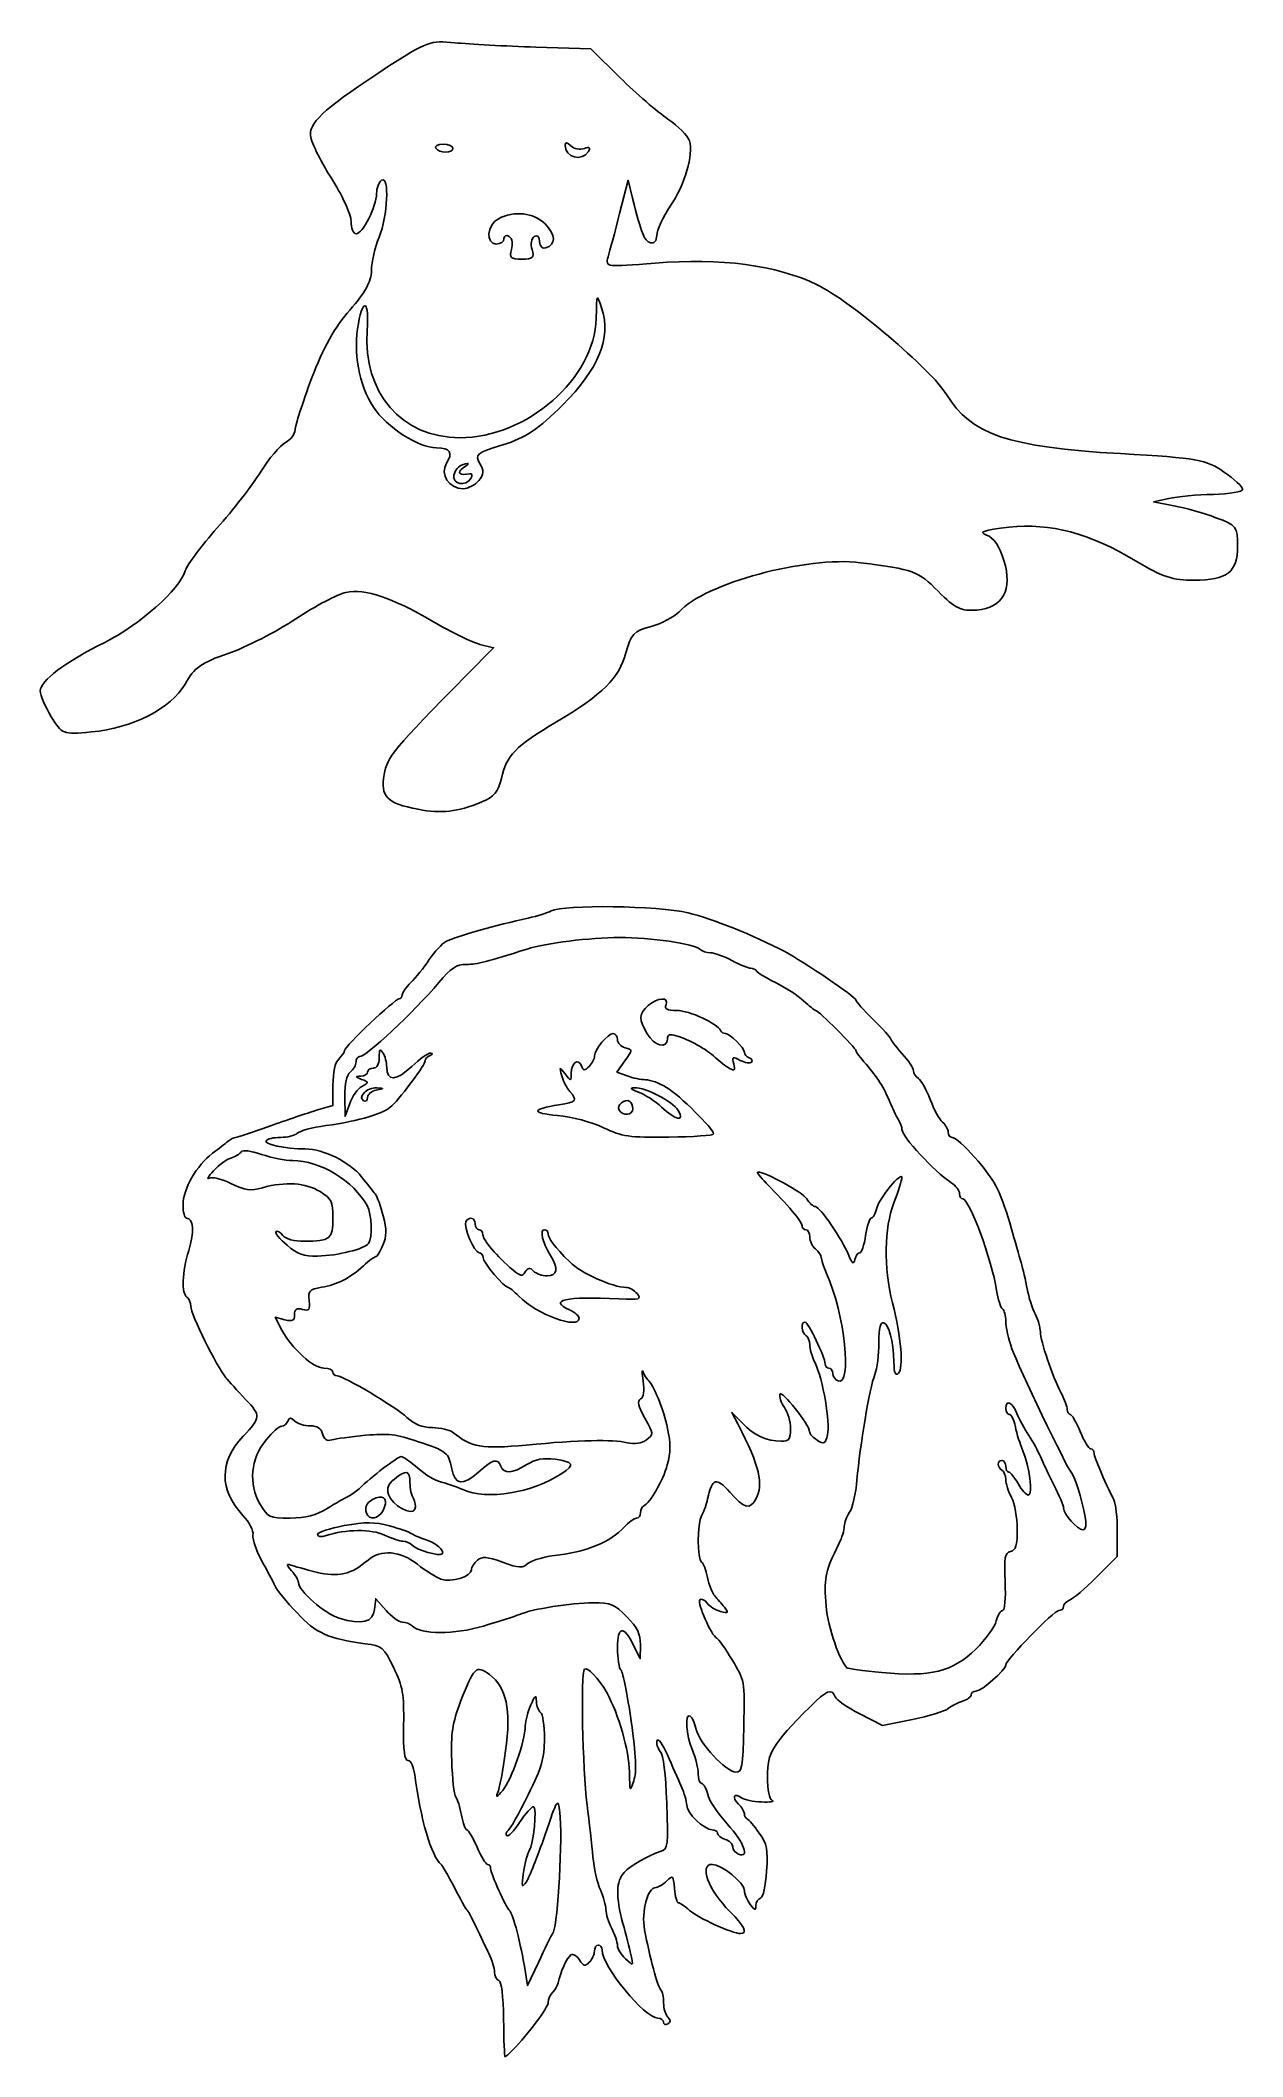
# Model space of a CAD drawing. Header units: centimetres. Extents: x -7.1 to 8.1, y -12.5 to 12.9.
import ezdxf

# ---------------------------------------------------------------- set-up
doc = ezdxf.new("R2010")
doc.units = ezdxf.units.CM
doc.header["$MEASUREMENT"] = 0
doc.layers.add('Layer 1', color=7, linetype='Continuous')

msp = doc.modelspace()

# ---------------------------------------------------------------- linework, layer by layer
at = {"layer": 'Layer 1'}
for points, knots in [([(-2.31273, 3.21635), (-2.70645, 3.2915), (-2.78969, 3.37702), (-2.73958, 3.65487), (-2.73958, 3.65487), (-2.69887, 3.88059), (-2.62629, 3.96798), (-1.69762, 4.90935), (-1.69762, 4.90935), (-1.69762, 4.90935), (-1.362, 5.24956), (-1.362, 5.24956), (-1.362, 5.24956), (-1.362, 5.24956), (-1.5331, 5.2925), (-1.5331, 5.2925), (-1.5331, 5.2925), (-1.62721, 5.31612), (-1.89371, 5.44604), (-2.12534, 5.58121), (-2.12534, 5.58121), (-2.6395, 5.88127), (-2.97988, 5.99416), (-3.2235, 5.94544), (-3.2235, 5.94544), (-3.3249, 5.92516), (-3.60778, 5.77564), (-3.85211, 5.61317), (-3.85211, 5.61317), (-4.09644, 5.4507), (-4.4792, 5.2549), (-4.70269, 5.17805), (-4.70269, 5.17805), (-5.04421, 5.06062), (-5.131, 4.9991), (-5.24675, 4.79243), (-5.24675, 4.79243), (-5.41836, 4.48601), (-5.90649, 4.23659), (-6.42695, 4.1894), (-6.42695, 4.1894), (-6.78868, 4.1566), (-6.79388, 4.15857), (-6.93094, 4.38032), (-6.93094, 4.38032), (-7.0071, 4.50356), (-7.06942, 4.65003), (-7.06942, 4.70582), (-7.06942, 4.70582), (-7.06942, 4.83488), (-6.76323, 5.06501), (-6.25029, 5.32146), (-6.25029, 5.32146), (-5.81905, 5.53706), (-5.31786, 5.98303), (-5.2435, 6.21734), (-5.2435, 6.21734), (-5.21842, 6.29637), (-5.03755, 6.53977), (-4.84156, 6.75824), (-4.84156, 6.75824), (-4.64558, 6.97671), (-4.3999, 7.29305), (-4.29562, 7.46122), (-4.29562, 7.46122), (-4.19134, 7.62939), (-4.05104, 7.79641), (-3.98384, 7.83237), (-3.98384, 7.83237), (-3.91664, 7.86833), (-3.86166, 7.93945), (-3.86166, 7.99041), (-3.86166, 7.99041), (-3.86166, 8.04137), (-3.76783, 8.33335), (-3.65316, 8.63926), (-3.65316, 8.63926), (-3.51093, 9.01868), (-3.35799, 9.29228), (-3.172, 9.50006), (-3.172, 9.50006), (-2.98033, 9.71419), (-2.89934, 9.86147), (-2.89934, 9.99591), (-2.89934, 9.99591), (-2.89934, 10.10109), (-2.85604, 10.2908), (-2.80311, 10.41747), (-2.80311, 10.41747), (-2.69403, 10.67854), (-2.67088, 11.19497), (-2.77103, 11.13307), (-2.77103, 11.13307), (-2.80632, 11.11126), (-2.83519, 11.03595), (-2.83519, 10.96571), (-2.83519, 10.96571), (-2.83519, 10.80381), (-3.01086, 10.45944), (-3.09346, 10.45944), (-3.09346, 10.45944), (-3.12784, 10.45944), (-3.15597, 10.53064), (-3.15597, 10.61766), (-3.15597, 10.61766), (-3.15597, 10.70468), (-3.27145, 10.95455), (-3.41259, 11.17292), (-3.41259, 11.17292), (-3.55373, 11.39129), (-3.66921, 11.63523), (-3.66921, 11.71501), (-3.66921, 11.71501), (-3.66921, 11.8791), (-3.45042, 12.06834), (-2.68314, 12.5679), (-2.68314, 12.5679), (-2.20585, 12.87866), (-2.16024, 12.89486), (-1.84912, 12.86416), (-1.84912, 12.86416), (-1.66811, 12.8463), (-1.20845, 12.82136), (-0.82766, 12.80874), (-0.82766, 12.80874), (-0.82766, 12.80874), (-0.13531, 12.78579), (-0.13531, 12.78579), (-0.13531, 12.78579), (-0.13531, 12.78579), (0.2309, 12.42478), (0.2309, 12.42478), (0.2309, 12.42478), (0.43231, 12.22623), (0.70331, 11.99185), (0.83311, 11.90395), (0.83311, 11.90395), (0.96291, 11.81605), (1.08472, 11.69325), (1.10379, 11.63106), (1.10379, 11.63106), (1.15792, 11.45453), (1.04851, 11.08064), (0.86269, 10.80718), (0.86269, 10.80718), (0.76955, 10.67011), (0.69334, 10.50451), (0.69334, 10.43919), (0.69334, 10.43919), (0.69334, 10.37275), (0.65801, 10.33216), (0.61315, 10.34705), (0.61315, 10.34705), (0.53428, 10.37324), (0.49873, 10.46231), (0.38905, 10.90851), (0.38905, 10.90851), (0.38905, 10.90851), (0.33386, 11.13305), (0.33386, 11.13305), (0.33386, 11.13305), (0.33386, 11.13305), (0.22566, 10.71604), (0.22566, 10.71604), (0.22566, 10.71604), (0.16615, 10.48669), (0.10091, 10.24016), (0.08068, 10.16821), (0.08068, 10.16821), (0.04476, 10.04044), (0.05858, 10.03863), (0.67336, 10.09054), (0.67336, 10.09054), (1.4942, 10.15984), (2.20483, 10.06503), (2.71423, 9.81823), (2.71423, 9.81823), (3.12656, 9.61846), (4.14905, 8.751), (4.3427, 8.43667), (4.3427, 8.43667), (4.65423, 7.93099), (5.11278, 7.77513), (6.53146, 7.69271), (6.53146, 7.69271), (7.51444, 7.6356), (7.6072, 7.61933), (7.8306, 7.46479), (7.8306, 7.46479), (7.96292, 7.37326), (8.07118, 7.27342), (8.07118, 7.24294), (8.07118, 7.24294), (8.07118, 7.21245), (7.90518, 7.18409), (7.70229, 7.17992), (7.70229, 7.17992), (7.4994, 7.17574), (7.24679, 7.15263), (7.14093, 7.12855), (7.14093, 7.12855), (7.14093, 7.12855), (6.94846, 7.08477), (6.94846, 7.08477), (6.94846, 7.08477), (6.94846, 7.08477), (7.20508, 7.03641), (7.20508, 7.03641), (7.20508, 7.03641), (7.34622, 7.00981), (7.5844, 6.9424), (7.73436, 6.8866), (7.73436, 6.8866), (7.99284, 6.79042), (8.00702, 6.77179), (8.00702, 6.52828), (8.00702, 6.52828), (8.00702, 6.20073), (7.88015, 6.10157), (7.45765, 6.09892), (7.45765, 6.09892), (7.19238, 6.09725), (7.05711, 6.14237), (6.71987, 6.34502), (6.71987, 6.34502), (6.13579, 6.69599), (5.65795, 6.82231), (5.1288, 6.76564), (5.1288, 6.76564), (4.80845, 6.73133), (4.7392, 6.70767), (4.84484, 6.66859), (4.84484, 6.66859), (4.93415, 6.63555), (5.01342, 6.52051), (5.06461, 6.34967), (5.06461, 6.34967), (5.17591, 5.97819), (5.05241, 5.75216), (4.72302, 5.72447), (4.72302, 5.72447), (4.52439, 5.70777), (4.45348, 5.74222), (4.23755, 5.96032), (4.23755, 5.96032), (3.98566, 6.21474), (3.9287, 6.23569), (3.25934, 6.32015), (3.25934, 6.32015), (2.58062, 6.4058), (1.29616, 6.05904), (0.97417, 5.70324), (0.97417, 5.70324), (0.91437, 5.63716), (0.75542, 5.55347), (0.62095, 5.51726), (0.62095, 5.51726), (0.40725, 5.45972), (0.36744, 5.4179), (0.30478, 5.1852), (0.30478, 5.1852), (0.21922, 4.86747), (0.01362, 4.66343), (-0.57099, 4.31612), (-0.57099, 4.31612), (-1.08697, 4.00958), (-1.20164, 3.89167), (-1.26264, 3.60491), (-1.26264, 3.60491), (-1.29668, 3.44492), (-1.35959, 3.3697), (-1.51036, 3.30871), (-1.51036, 3.30871), (-1.82836, 3.18008), (-2.01204, 3.15894), (-2.31274, 3.21634), (-2.31274, 3.21634), (-2.31274, 3.21634), (-2.31273, 3.21635), (-2.31273, 3.21635)], [0, 0, 0, 0, 0.01408451, 0.01408451, 0.01408451, 0.01408451, 0.02816901, 0.02816901, 0.02816901, 0.02816901, 0.04225352, 0.04225352, 0.04225352, 0.04225352, 0.05633803, 0.05633803, 0.05633803, 0.05633803, 0.07042254, 0.07042254, 0.07042254, 0.07042254, 0.08450704, 0.08450704, 0.08450704, 0.08450704, 0.09859155, 0.09859155, 0.09859155, 0.09859155, 0.11267606, 0.11267606, 0.11267606, 0.11267606, 0.12676056, 0.12676056, 0.12676056, 0.12676056, 0.14084507, 0.14084507, 0.14084507, 0.14084507, 0.15492958, 0.15492958, 0.15492958, 0.15492958, 0.16901408, 0.16901408, 0.16901408, 0.16901408, 0.18309859, 0.18309859, 0.18309859, 0.18309859, 0.1971831, 0.1971831, 0.1971831, 0.1971831, 0.21126761, 0.21126761, 0.21126761, 0.21126761, 0.22535211, 0.22535211, 0.22535211, 0.22535211, 0.23943662, 0.23943662, 0.23943662, 0.23943662, 0.25352113, 0.25352113, 0.25352113, 0.25352113, 0.26760563, 0.26760563, 0.26760563, 0.26760563, 0.28169014, 0.28169014, 0.28169014, 0.28169014, 0.29577465, 0.29577465, 0.29577465, 0.29577465, 0.30985915, 0.30985915, 0.30985915, 0.30985915, 0.32394366, 0.32394366, 0.32394366, 0.32394366, 0.33802817, 0.33802817, 0.33802817, 0.33802817, 0.35211268, 0.35211268, 0.35211268, 0.35211268, 0.36619718, 0.36619718, 0.36619718, 0.36619718, 0.38028169, 0.38028169, 0.38028169, 0.38028169, 0.3943662, 0.3943662, 0.3943662, 0.3943662, 0.4084507, 0.4084507, 0.4084507, 0.4084507, 0.42253521, 0.42253521, 0.42253521, 0.42253521, 0.43661972, 0.43661972, 0.43661972, 0.43661972, 0.45070423, 0.45070423, 0.45070423, 0.45070423, 0.46478873, 0.46478873, 0.46478873, 0.46478873, 0.47887324, 0.47887324, 0.47887324, 0.47887324, 0.49295775, 0.49295775, 0.49295775, 0.49295775, 0.50704225, 0.50704225, 0.50704225, 0.50704225, 0.52112676, 0.52112676, 0.52112676, 0.52112676, 0.53521127, 0.53521127, 0.53521127, 0.53521127, 0.54929577, 0.54929577, 0.54929577, 0.54929577, 0.56338028, 0.56338028, 0.56338028, 0.56338028, 0.57746479, 0.57746479, 0.57746479, 0.57746479, 0.5915493, 0.5915493, 0.5915493, 0.5915493, 0.6056338, 0.6056338, 0.6056338, 0.6056338, 0.61971831, 0.61971831, 0.61971831, 0.61971831, 0.63380282, 0.63380282, 0.63380282, 0.63380282, 0.64788732, 0.64788732, 0.64788732, 0.64788732, 0.66197183, 0.66197183, 0.66197183, 0.66197183, 0.67605634, 0.67605634, 0.67605634, 0.67605634, 0.69014085, 0.69014085, 0.69014085, 0.69014085, 0.70422535, 0.70422535, 0.70422535, 0.70422535, 0.71830986, 0.71830986, 0.71830986, 0.71830986, 0.73239437, 0.73239437, 0.73239437, 0.73239437, 0.74647887, 0.74647887, 0.74647887, 0.74647887, 0.76056338, 0.76056338, 0.76056338, 0.76056338, 0.77464789, 0.77464789, 0.77464789, 0.77464789, 0.78873239, 0.78873239, 0.78873239, 0.78873239, 0.8028169, 0.8028169, 0.8028169, 0.8028169, 0.81690141, 0.81690141, 0.81690141, 0.81690141, 0.83098592, 0.83098592, 0.83098592, 0.83098592, 0.84507042, 0.84507042, 0.84507042, 0.84507042, 0.85915493, 0.85915493, 0.85915493, 0.85915493, 0.87323944, 0.87323944, 0.87323944, 0.87323944, 0.88732394, 0.88732394, 0.88732394, 0.88732394, 0.90140845, 0.90140845, 0.90140845, 0.90140845, 0.91549296, 0.91549296, 0.91549296, 0.91549296, 0.92957746, 0.92957746, 0.92957746, 0.92957746, 0.94366197, 0.94366197, 0.94366197, 0.94366197, 0.95774648, 0.95774648, 0.95774648, 0.95774648, 0.97183099, 0.97183099, 0.97183099, 0.97183099, 1, 1, 1, 1]), ([(-1.87284, 11.53631), (-1.87284, 11.56403), (-1.92846, 11.58672), (-1.99644, 11.58672), (-1.99644, 11.58672), (-2.06442, 11.58672), (-2.10602, 11.56404), (-2.08889, 11.53631), (-2.08889, 11.53631), (-2.07176, 11.50859), (-2.01614, 11.4859), (-1.96529, 11.4859), (-1.96529, 11.4859), (-1.91444, 11.4859), (-1.87284, 11.50858), (-1.87284, 11.53631)], [0, 0, 0, 0, 0.2, 0.2, 0.2, 0.2, 0.4, 0.4, 0.4, 0.4, 0.6, 0.6, 0.6, 0.6, 1, 1, 1, 1]), ([(-0.166, 11.4968), (-0.13554, 11.54608), (-0.15359, 11.55882), (-0.21855, 11.53389), (-0.21855, 11.53389), (-0.27297, 11.51301), (-0.34988, 11.52831), (-0.38946, 11.5679), (-0.38946, 11.5679), (-0.43533, 11.61377), (-0.46143, 11.61583), (-0.46143, 11.57358), (-0.46143, 11.57358), (-0.46143, 11.4194), (-0.24809, 11.36396), (-0.16599, 11.4968), (-0.16599, 11.4968), (-0.16599, 11.4968), (-0.166, 11.4968), (-0.166, 11.4968)], [0, 0, 0, 0, 0.16666667, 0.16666667, 0.16666667, 0.16666667, 0.33333333, 0.33333333, 0.33333333, 0.33333333, 0.5, 0.5, 0.5, 0.5, 0.66666667, 0.66666667, 0.66666667, 0.66666667, 1, 1, 1, 1]), ([(-0.87673, 10.26156), (-0.89819, 10.32916), (-0.8857, 10.40304), (-0.84898, 10.42573), (-0.84898, 10.42573), (-0.81226, 10.44842), (-0.78222, 10.41958), (-0.78222, 10.36163), (-0.78222, 10.36163), (-0.78222, 10.30368), (-0.74794, 10.26769), (-0.70604, 10.28166), (-0.70604, 10.28166), (-0.57386, 10.32572), (-0.57707, 10.44674), (-0.71406, 10.58372), (-0.71406, 10.58372), (-0.85765, 10.72731), (-1.10295, 10.75492), (-1.29968, 10.64963), (-1.29968, 10.64963), (-1.44582, 10.57142), (-1.46683, 10.33111), (-1.32754, 10.33111), (-1.32754, 10.33111), (-1.27461, 10.33111), (-1.23131, 10.36168), (-1.23131, 10.39905), (-1.23131, 10.39905), (-1.23131, 10.43642), (-1.20127, 10.44842), (-1.16455, 10.42573), (-1.16455, 10.42573), (-1.12783, 10.40303), (-1.11534, 10.32916), (-1.1368, 10.26156), (-1.1368, 10.26156), (-1.1685, 10.16168), (-1.14414, 10.13865), (-1.00678, 10.13865), (-1.00678, 10.13865), (-0.86942, 10.13865), (-0.84505, 10.16168), (-0.87676, 10.26156), (-0.87676, 10.26156), (-0.87676, 10.26156), (-0.87673, 10.26156), (-0.87673, 10.26156)], [0, 0, 0, 0, 0.07692308, 0.07692308, 0.07692308, 0.07692308, 0.15384615, 0.15384615, 0.15384615, 0.15384615, 0.23076923, 0.23076923, 0.23076923, 0.23076923, 0.30769231, 0.30769231, 0.30769231, 0.30769231, 0.38461538, 0.38461538, 0.38461538, 0.38461538, 0.46153846, 0.46153846, 0.46153846, 0.46153846, 0.53846154, 0.53846154, 0.53846154, 0.53846154, 0.61538462, 0.61538462, 0.61538462, 0.61538462, 0.69230769, 0.69230769, 0.69230769, 0.69230769, 0.76923077, 0.76923077, 0.76923077, 0.76923077, 0.84615385, 0.84615385, 0.84615385, 0.84615385, 1, 1, 1, 1]), ([(-1.54775, 7.35311), (-1.48307, 7.43105), (-1.48063, 7.48188), (-1.53723, 7.57252), (-1.53723, 7.57252), (-1.60343, 7.67853), (-1.57377, 7.70203), (-1.24467, 7.80436), (-1.24467, 7.80436), (-0.95746, 7.89366), (-0.79448, 8.00205), (-0.48934, 8.3067), (-0.48934, 8.3067), (-0.04045, 8.75486), (0.12033, 9.14939), (0.00301, 9.51481), (0.00301, 9.51481), (-0.06191, 9.71702), (-0.06355, 9.71438), (-0.06995, 9.3974), (-0.06995, 9.3974), (-0.08523, 8.6408), (-0.93847, 7.89323), (-1.78674, 7.89323), (-1.78674, 7.89323), (-2.51966, 7.89323), (-3.00786, 8.45828), (-2.95343, 9.24359), (-2.95343, 9.24359), (-2.92799, 9.61064), (-3.00151, 9.66953), (-3.0647, 9.33271), (-3.0647, 9.33271), (-3.13252, 8.97119), (-3.05745, 8.55406), (-2.87493, 8.27825), (-2.87493, 8.27825), (-2.70665, 8.02397), (-2.30477, 7.76492), (-2.07856, 7.76492), (-2.07856, 7.76492), (-1.90808, 7.76492), (-1.86922, 7.70484), (-1.95296, 7.57075), (-1.95296, 7.57075), (-2.04015, 7.43114), (-1.92292, 7.25168), (-1.74454, 7.25168), (-1.74454, 7.25168), (-1.68261, 7.25168), (-1.59406, 7.29733), (-1.54775, 7.35312), (-1.54775, 7.35312), (-1.54775, 7.35312), (-1.54775, 7.35311), (-1.54775, 7.35311)], [0, 0, 0, 0, 0.06666667, 0.06666667, 0.06666667, 0.06666667, 0.13333333, 0.13333333, 0.13333333, 0.13333333, 0.2, 0.2, 0.2, 0.2, 0.26666667, 0.26666667, 0.26666667, 0.26666667, 0.33333333, 0.33333333, 0.33333333, 0.33333333, 0.4, 0.4, 0.4, 0.4, 0.46666667, 0.46666667, 0.46666667, 0.46666667, 0.53333333, 0.53333333, 0.53333333, 0.53333333, 0.6, 0.6, 0.6, 0.6, 0.66666667, 0.66666667, 0.66666667, 0.66666667, 0.73333333, 0.73333333, 0.73333333, 0.73333333, 0.8, 0.8, 0.8, 0.8, 0.86666667, 0.86666667, 0.86666667, 0.86666667, 1, 1, 1, 1]), ([(-1.86151, 7.42278), (-1.8501, 7.48161), (-1.79746, 7.54154), (-1.74454, 7.55597), (-1.74454, 7.55597), (-1.659, 7.57929), (-1.659, 7.57465), (-1.74454, 7.51415), (-1.74454, 7.51415), (-1.83241, 7.45201), (-1.79131, 7.41524), (-1.65958, 7.43812), (-1.65958, 7.43812), (-1.63049, 7.44317), (-1.62498, 7.41772), (-1.64733, 7.38156), (-1.64733, 7.38156), (-1.71433, 7.27314), (-1.8842, 7.30583), (-1.86152, 7.42277), (-1.86152, 7.42277), (-1.86152, 7.42277), (-1.86151, 7.42278), (-1.86151, 7.42278)], [0, 0, 0, 0, 0.14285714, 0.14285714, 0.14285714, 0.14285714, 0.28571429, 0.28571429, 0.28571429, 0.28571429, 0.42857143, 0.42857143, 0.42857143, 0.42857143, 0.57142857, 0.57142857, 0.57142857, 0.57142857, 0.71428571, 0.71428571, 0.71428571, 0.71428571, 1, 1, 1, 1]), ([(-1.12081, -12.39873), (-0.92535, -12.20194), (-0.673, -11.8639), (-0.673, -11.79885), (-0.673, -11.79885), (-0.673, -11.76032), (-0.64708, -11.70288), (-0.6154, -11.67119), (-0.6154, -11.67119), (-0.58372, -11.63951), (-0.5532, -11.58613), (-0.54759, -11.55258), (-0.54759, -11.55258), (-0.52757, -11.43295), (-0.43609, -11.23421), (-0.3871, -11.20393), (-0.3871, -11.20393), (-0.3597, -11.187), (-0.31096, -11.21529), (-0.27879, -11.26681), (-0.27879, -11.26681), (-0.23024, -11.34455), (-0.2094, -11.34957), (-0.15618, -11.29635), (-0.15618, -11.29635), (-0.12091, -11.26108), (-0.09206, -11.19799), (-0.09206, -11.15615), (-0.09206, -11.15615), (-0.09206, -11.11431), (-0.07027, -11.08007), (-0.04365, -11.08007), (-0.04365, -11.08007), (-0.01702, -11.08007), (0.00476, -11.10762), (0.00476, -11.1413), (0.00476, -11.1413), (0.00476, -11.34653), (0.53958, -11.99989), (0.70758, -11.99989), (0.70758, -11.99989), (0.74705, -11.99989), (0.77935, -12.02296), (0.77935, -12.05116), (0.77935, -12.05116), (0.77935, -12.07936), (0.80303, -12.08779), (0.83198, -12.0699), (0.83198, -12.0699), (0.86988, -12.04648), (0.86988, -12.02264), (0.83198, -11.98474), (0.83198, -11.98474), (0.80303, -11.95579), (0.77935, -11.87474), (0.77935, -11.80462), (0.77935, -11.80462), (0.77935, -11.7345), (0.76303, -11.66081), (0.74307, -11.64086), (0.74307, -11.64086), (0.70353, -11.60133), (0.60388, -11.23162), (0.53971, -10.88641), (0.53971, -10.88641), (0.4967, -10.65504), (0.57802, -10.35388), (0.6835, -10.35388), (0.6835, -10.35388), (0.71339, -10.35388), (0.77441, -10.31708), (0.8191, -10.2721), (0.8191, -10.2721), (0.89528, -10.19543), (0.9013, -10.20149), (0.91539, -10.36892), (0.91539, -10.36892), (0.92365, -10.46715), (0.94678, -10.54753), (0.96678, -10.54753), (0.96678, -10.54753), (0.98678, -10.54753), (1.04983, -10.59103), (1.1069, -10.6442), (1.1069, -10.6442), (1.20415, -10.7348), (1.64633, -10.93483), (1.74937, -10.93483), (1.74937, -10.93483), (1.84169, -10.93483), (1.79266, -10.83459), (1.61317, -10.65641), (1.61317, -10.65641), (1.34218, -10.38739), (1.22136, -10.06342), (1.39202, -10.06342), (1.39202, -10.06342), (1.50868, -10.06342), (1.79573, -10.29648), (1.79753, -10.39266), (1.79753, -10.39266), (1.79838, -10.4379), (1.83105, -10.51721), (1.87015, -10.56889), (1.87015, -10.56889), (1.92876, -10.64638), (1.94123, -10.64921), (1.94123, -10.58503), (1.94123, -10.58503), (1.94123, -10.54222), (1.96717, -10.49855), (1.99888, -10.48798), (1.99888, -10.48798), (2.03271, -10.4767), (2.0649, -10.33718), (2.07681, -10.15028), (2.07681, -10.15028), (2.09436, -9.87459), (2.08174, -9.80995), (1.98286, -9.66924), (1.98286, -9.66924), (1.92003, -9.57983), (1.85229, -9.49942), (1.83232, -9.49055), (1.83232, -9.49055), (1.81235, -9.48167), (1.79601, -9.45289), (1.79601, -9.42658), (1.79601, -9.42658), (1.79601, -9.40027), (1.76229, -9.34503), (1.72109, -9.30382), (1.72109, -9.30382), (1.63542, -9.21815), (1.66541, -9.15462), (1.75853, -9.22451), (1.75853, -9.22451), (1.79246, -9.24998), (1.90736, -9.27426), (2.01386, -9.27848), (2.01386, -9.27848), (2.12037, -9.2827), (2.18028, -9.27405), (2.14699, -9.25925), (2.14699, -9.25925), (2.10874, -9.24225), (2.08648, -9.13019), (2.08648, -8.95463), (2.08648, -8.95463), (2.08648, -8.65555), (2.14055, -8.56753), (2.6245, -8.07872), (2.6245, -8.07872), (2.82998, -7.87118), (2.89704, -7.84456), (2.93899, -7.95388), (2.93899, -7.95388), (2.95355, -7.99182), (3.09385, -8.08858), (3.25077, -8.16889), (3.25077, -8.16889), (3.25077, -8.16889), (3.53608, -8.31491), (3.53608, -8.31491), (3.53608, -8.31491), (3.53608, -8.31491), (3.91265, -8.23942), (3.91265, -8.23942), (3.91265, -8.23942), (4.11976, -8.1979), (4.3219, -8.1364), (4.36183, -8.10275), (4.36183, -8.10275), (4.40177, -8.0691), (4.48346, -8.02664), (4.54337, -8.00838), (4.54337, -8.00838), (4.60328, -7.99012), (4.6523, -7.95487), (4.6523, -7.93004), (4.6523, -7.93004), (4.6523, -7.90521), (4.67953, -7.88425), (4.71281, -7.88347), (4.71281, -7.88347), (4.78364, -7.88181), (5.088, -7.61496), (5.088, -7.55452), (5.088, -7.55452), (5.088, -7.48902), (5.69279, -6.86824), (5.7566, -6.86824), (5.7566, -6.86824), (5.78827, -6.86824), (5.81417, -6.84577), (5.81417, -6.81831), (5.81417, -6.81831), (5.81417, -6.79085), (5.84912, -6.75497), (5.89184, -6.73857), (5.89184, -6.73857), (5.93456, -6.72218), (6.08705, -6.59215), (6.23072, -6.44963), (6.23072, -6.44963), (6.23072, -6.44963), (6.49194, -6.19049), (6.49194, -6.19049), (6.49194, -6.19049), (6.49194, -6.19049), (6.49194, -5.87514), (6.49194, -5.87514), (6.49194, -5.87514), (6.49194, -5.7017), (6.47275, -5.52197), (6.4493, -5.47573), (6.4493, -5.47573), (6.3252, -5.2311), (6.20147, -4.93874), (6.20147, -4.89014), (6.20147, -4.89014), (6.20147, -4.85977), (6.18184, -4.83493), (6.15785, -4.83493), (6.15785, -4.83493), (6.13386, -4.83493), (6.07395, -4.73698), (6.02472, -4.61726), (6.02472, -4.61726), (5.97549, -4.49754), (5.91886, -4.39951), (5.8989, -4.39941), (5.8989, -4.39941), (5.87893, -4.39933), (5.86246, -4.372), (5.86229, -4.33871), (5.86229, -4.33871), (5.86213, -4.30543), (5.82781, -4.21284), (5.78604, -4.13296), (5.78604, -4.13296), (5.6759, -3.92234), (5.52375, -3.47459), (5.52341, -3.36005), (5.52341, -3.36005), (5.52325, -3.30587), (5.49363, -3.20506), (5.45761, -3.13601), (5.45761, -3.13601), (5.42158, -3.06697), (5.37683, -2.92536), (5.35816, -2.82133), (5.35816, -2.82133), (5.33949, -2.7173), (5.30446, -2.56683), (5.28031, -2.48695), (5.28031, -2.48695), (5.25616, -2.40707), (5.2002, -2.211), (5.15596, -2.05124), (5.15596, -2.05124), (5.11172, -1.89148), (5.03464, -1.67196), (4.98468, -1.56341), (4.98468, -1.56341), (4.89054, -1.35887), (4.49746, -0.91356), (4.41105, -0.91356), (4.41105, -0.91356), (4.38397, -0.91356), (4.36182, -0.88355), (4.36182, -0.84687), (4.36182, -0.84687), (4.36182, -0.81019), (4.33029, -0.75401), (4.29175, -0.72203), (4.29175, -0.72203), (4.25321, -0.69005), (4.18356, -0.56211), (4.13698, -0.43773), (4.13698, -0.43773), (4.0904, -0.31335), (4.02389, -0.19417), (3.9892, -0.17287), (3.9892, -0.17287), (3.9545, -0.15158), (3.92612, -0.10741), (3.92612, -0.07473), (3.92612, -0.07473), (3.92612, -0.04205), (3.86076, 0.05625), (3.78088, 0.14371), (3.78088, 0.14371), (3.701, 0.23117), (3.63564, 0.31534), (3.63564, 0.33077), (3.63564, 0.33077), (3.63564, 0.3462), (3.53761, 0.4541), (3.41779, 0.57055), (3.41779, 0.57055), (3.29797, 0.687), (3.19976, 0.7983), (3.19955, 0.81788), (3.19955, 0.81788), (3.19918, 0.8554), (2.552, 1.2938), (2.30431, 1.42435), (2.30431, 1.42435), (1.907, 1.63377), (1.3978, 1.83827), (1.08776, 1.91294), (1.08776, 1.91294), (0.71148, 2.00356), (-0.47904, 2.0197), (-0.63601, 1.93631), (-0.63601, 1.93631), (-0.68223, 1.91176), (-0.81294, 1.87134), (-0.92648, 1.84649), (-0.92648, 1.84649), (-1.31176, 1.76217), (-1.85867, 1.6075), (-1.95628, 1.55527), (-1.95628, 1.55527), (-2.00974, 1.52666), (-2.10732, 1.42241), (-2.17312, 1.3236), (-2.17312, 1.3236), (-2.23892, 1.22479), (-2.34224, 1.09598), (-2.40271, 1.03734), (-2.40271, 1.03734), (-2.46318, 0.9787), (-2.51266, 0.9079), (-2.51266, 0.88), (-2.51266, 0.88), (-2.51266, 0.8521), (-2.53129, 0.82928), (-2.55405, 0.82928), (-2.55405, 0.82928), (-2.60592, 0.82928), (-3.23883, 0.22982), (-3.23883, 0.18069), (-3.23883, 0.18069), (-3.23883, 0.16084), (-3.27151, 0.11192), (-3.31145, 0.07198), (-3.31145, 0.07198), (-3.35762, 0.02581), (-3.38407, -0.09353), (-3.38407, -0.2557), (-3.38407, -0.2557), (-3.38407, -0.2557), (-3.38407, -0.51076), (-3.38407, -0.51076), (-3.38407, -0.51076), (-3.38407, -0.51076), (-3.58982, -0.57196), (-3.58982, -0.57196), (-3.58982, -0.57196), (-3.70298, -0.60562), (-3.97095, -0.69625), (-4.1853, -0.77336), (-4.1853, -0.77336), (-4.39965, -0.85047), (-4.59119, -0.91355), (-4.61095, -0.91355), (-4.61095, -0.91355), (-4.6307, -0.91355), (-4.67318, -0.93557), (-4.70534, -0.96249), (-4.70534, -0.96249), (-4.7375, -0.98941), (-4.82516, -1.05748), (-4.90014, -1.11376), (-4.90014, -1.11376), (-5.09981, -1.26362), (-5.27213, -1.5629), (-5.27213, -1.7598), (-5.27213, -1.7598), (-5.27213, -1.85352), (-5.25181, -1.9302), (-5.22698, -1.9302), (-5.22698, -1.9302), (-5.14031, -1.9302), (-5.12911, -2.10142), (-5.20035, -2.33729), (-5.20035, -2.33729), (-5.28313, -2.61137), (-5.29383, -2.87931), (-5.22372, -2.92264), (-5.22372, -2.92264), (-5.19709, -2.9391), (-5.17531, -2.99184), (-5.17531, -3.03984), (-5.17531, -3.03984), (-5.17531, -3.13244), (-4.8439, -3.80523), (-4.73282, -3.93814), (-4.73282, -3.93814), (-4.69661, -3.98146), (-4.58484, -4.10427), (-4.48443, -4.21104), (-4.48443, -4.21104), (-4.28867, -4.41922), (-4.28958, -4.43337), (-4.5142, -4.67424), (-4.5142, -4.67424), (-4.81855, -5.00061), (-4.81959, -5.35066), (-4.51715, -5.67109), (-4.51715, -5.67109), (-4.43586, -5.75722), (-4.38351, -5.86098), (-4.39132, -5.92053), (-4.39132, -5.92053), (-4.39867, -5.97661), (-4.34969, -6.12019), (-4.28249, -6.2396), (-4.28249, -6.2396), (-4.21528, -6.35901), (-4.14055, -6.50027), (-4.11643, -6.55353), (-4.11643, -6.55353), (-4.0923, -6.60678), (-3.96639, -6.7625), (-3.83663, -6.89956), (-3.83663, -6.89956), (-3.59321, -7.15667), (-3.44816, -7.22203), (-2.97788, -7.28649), (-2.97788, -7.28649), (-2.75962, -7.31641), (-2.74617, -7.32777), (-2.61979, -7.58911), (-2.61979, -7.58911), (-2.50396, -7.82862), (-2.48917, -7.91347), (-2.49439, -8.30846), (-2.49439, -8.30846), (-2.49879, -8.64081), (-2.4845, -8.75627), (-2.43896, -8.75627), (-2.43896, -8.75627), (-2.40441, -8.75627), (-2.36759, -8.83559), (-2.35467, -8.93781), (-2.35467, -8.93781), (-2.28587, -9.48238), (-2.14264, -9.96868), (-2.02314, -10.06339), (-2.02314, -10.06339), (-2.00634, -10.0767), (-1.93099, -10.20742), (-1.8557, -10.35386), (-1.8557, -10.35386), (-1.78041, -10.50031), (-1.7068, -10.63102), (-1.69213, -10.64433), (-1.69213, -10.64433), (-1.67746, -10.65764), (-1.62544, -10.75568), (-1.57654, -10.86218), (-1.57654, -10.86218), (-1.52763, -10.96869), (-1.45683, -11.1175), (-1.4192, -11.19288), (-1.4192, -11.19288), (-1.38157, -11.26826), (-1.35078, -11.36993), (-1.35078, -11.4188), (-1.35078, -11.4188), (-1.35078, -11.46768), (-1.32647, -11.51577), (-1.29676, -11.52567), (-1.29676, -11.52567), (-1.26257, -11.53707), (-1.24036, -11.71627), (-1.23625, -12.01379), (-1.23625, -12.01379), (-1.23268, -12.27235), (-1.22431, -12.48392), (-1.21765, -12.48394), (-1.21765, -12.48394), (-1.21099, -12.48396), (-1.16742, -12.44559), (-1.12083, -12.39868), (-1.12083, -12.39868), (-1.12083, -12.39868), (-1.12081, -12.39873), (-1.12081, -12.39873)], [0, 0, 0, 0, 0.00806452, 0.00806452, 0.00806452, 0.00806452, 0.01612903, 0.01612903, 0.01612903, 0.01612903, 0.02419355, 0.02419355, 0.02419355, 0.02419355, 0.03225806, 0.03225806, 0.03225806, 0.03225806, 0.04032258, 0.04032258, 0.04032258, 0.04032258, 0.0483871, 0.0483871, 0.0483871, 0.0483871, 0.05645161, 0.05645161, 0.05645161, 0.05645161, 0.06451613, 0.06451613, 0.06451613, 0.06451613, 0.07258065, 0.07258065, 0.07258065, 0.07258065, 0.08064516, 0.08064516, 0.08064516, 0.08064516, 0.08870968, 0.08870968, 0.08870968, 0.08870968, 0.09677419, 0.09677419, 0.09677419, 0.09677419, 0.10483871, 0.10483871, 0.10483871, 0.10483871, 0.11290323, 0.11290323, 0.11290323, 0.11290323, 0.12096774, 0.12096774, 0.12096774, 0.12096774, 0.12903226, 0.12903226, 0.12903226, 0.12903226, 0.13709677, 0.13709677, 0.13709677, 0.13709677, 0.14516129, 0.14516129, 0.14516129, 0.14516129, 0.15322581, 0.15322581, 0.15322581, 0.15322581, 0.16129032, 0.16129032, 0.16129032, 0.16129032, 0.16935484, 0.16935484, 0.16935484, 0.16935484, 0.17741935, 0.17741935, 0.17741935, 0.17741935, 0.18548387, 0.18548387, 0.18548387, 0.18548387, 0.19354839, 0.19354839, 0.19354839, 0.19354839, 0.2016129, 0.2016129, 0.2016129, 0.2016129, 0.20967742, 0.20967742, 0.20967742, 0.20967742, 0.21774194, 0.21774194, 0.21774194, 0.21774194, 0.22580645, 0.22580645, 0.22580645, 0.22580645, 0.23387097, 0.23387097, 0.23387097, 0.23387097, 0.24193548, 0.24193548, 0.24193548, 0.24193548, 0.25, 0.25, 0.25, 0.25, 0.25806452, 0.25806452, 0.25806452, 0.25806452, 0.26612903, 0.26612903, 0.26612903, 0.26612903, 0.27419355, 0.27419355, 0.27419355, 0.27419355, 0.28225806, 0.28225806, 0.28225806, 0.28225806, 0.29032258, 0.29032258, 0.29032258, 0.29032258, 0.2983871, 0.2983871, 0.2983871, 0.2983871, 0.30645161, 0.30645161, 0.30645161, 0.30645161, 0.31451613, 0.31451613, 0.31451613, 0.31451613, 0.32258065, 0.32258065, 0.32258065, 0.32258065, 0.33064516, 0.33064516, 0.33064516, 0.33064516, 0.33870968, 0.33870968, 0.33870968, 0.33870968, 0.34677419, 0.34677419, 0.34677419, 0.34677419, 0.35483871, 0.35483871, 0.35483871, 0.35483871, 0.36290323, 0.36290323, 0.36290323, 0.36290323, 0.37096774, 0.37096774, 0.37096774, 0.37096774, 0.37903226, 0.37903226, 0.37903226, 0.37903226, 0.38709677, 0.38709677, 0.38709677, 0.38709677, 0.39516129, 0.39516129, 0.39516129, 0.39516129, 0.40322581, 0.40322581, 0.40322581, 0.40322581, 0.41129032, 0.41129032, 0.41129032, 0.41129032, 0.41935484, 0.41935484, 0.41935484, 0.41935484, 0.42741935, 0.42741935, 0.42741935, 0.42741935, 0.43548387, 0.43548387, 0.43548387, 0.43548387, 0.44354839, 0.44354839, 0.44354839, 0.44354839, 0.4516129, 0.4516129, 0.4516129, 0.4516129, 0.45967742, 0.45967742, 0.45967742, 0.45967742, 0.46774194, 0.46774194, 0.46774194, 0.46774194, 0.47580645, 0.47580645, 0.47580645, 0.47580645, 0.48387097, 0.48387097, 0.48387097, 0.48387097, 0.49193548, 0.49193548, 0.49193548, 0.49193548, 0.5, 0.5, 0.5, 0.5, 0.50806452, 0.50806452, 0.50806452, 0.50806452, 0.51612903, 0.51612903, 0.51612903, 0.51612903, 0.52419355, 0.52419355, 0.52419355, 0.52419355, 0.53225806, 0.53225806, 0.53225806, 0.53225806, 0.54032258, 0.54032258, 0.54032258, 0.54032258, 0.5483871, 0.5483871, 0.5483871, 0.5483871, 0.55645161, 0.55645161, 0.55645161, 0.55645161, 0.56451613, 0.56451613, 0.56451613, 0.56451613, 0.57258065, 0.57258065, 0.57258065, 0.57258065, 0.58064516, 0.58064516, 0.58064516, 0.58064516, 0.58870968, 0.58870968, 0.58870968, 0.58870968, 0.59677419, 0.59677419, 0.59677419, 0.59677419, 0.60483871, 0.60483871, 0.60483871, 0.60483871, 0.61290323, 0.61290323, 0.61290323, 0.61290323, 0.62096774, 0.62096774, 0.62096774, 0.62096774, 0.62903226, 0.62903226, 0.62903226, 0.62903226, 0.63709677, 0.63709677, 0.63709677, 0.63709677, 0.64516129, 0.64516129, 0.64516129, 0.64516129, 0.65322581, 0.65322581, 0.65322581, 0.65322581, 0.66129032, 0.66129032, 0.66129032, 0.66129032, 0.66935484, 0.66935484, 0.66935484, 0.66935484, 0.67741935, 0.67741935, 0.67741935, 0.67741935, 0.68548387, 0.68548387, 0.68548387, 0.68548387, 0.69354839, 0.69354839, 0.69354839, 0.69354839, 0.7016129, 0.7016129, 0.7016129, 0.7016129, 0.70967742, 0.70967742, 0.70967742, 0.70967742, 0.71774194, 0.71774194, 0.71774194, 0.71774194, 0.72580645, 0.72580645, 0.72580645, 0.72580645, 0.73387097, 0.73387097, 0.73387097, 0.73387097, 0.74193548, 0.74193548, 0.74193548, 0.74193548, 0.75, 0.75, 0.75, 0.75, 0.75806452, 0.75806452, 0.75806452, 0.75806452, 0.76612903, 0.76612903, 0.76612903, 0.76612903, 0.77419355, 0.77419355, 0.77419355, 0.77419355, 0.78225806, 0.78225806, 0.78225806, 0.78225806, 0.79032258, 0.79032258, 0.79032258, 0.79032258, 0.7983871, 0.7983871, 0.7983871, 0.7983871, 0.80645161, 0.80645161, 0.80645161, 0.80645161, 0.81451613, 0.81451613, 0.81451613, 0.81451613, 0.82258065, 0.82258065, 0.82258065, 0.82258065, 0.83064516, 0.83064516, 0.83064516, 0.83064516, 0.83870968, 0.83870968, 0.83870968, 0.83870968, 0.84677419, 0.84677419, 0.84677419, 0.84677419, 0.85483871, 0.85483871, 0.85483871, 0.85483871, 0.86290323, 0.86290323, 0.86290323, 0.86290323, 0.87096774, 0.87096774, 0.87096774, 0.87096774, 0.87903226, 0.87903226, 0.87903226, 0.87903226, 0.88709677, 0.88709677, 0.88709677, 0.88709677, 0.89516129, 0.89516129, 0.89516129, 0.89516129, 0.90322581, 0.90322581, 0.90322581, 0.90322581, 0.91129032, 0.91129032, 0.91129032, 0.91129032, 0.91935484, 0.91935484, 0.91935484, 0.91935484, 0.92741935, 0.92741935, 0.92741935, 0.92741935, 0.93548387, 0.93548387, 0.93548387, 0.93548387, 0.94354839, 0.94354839, 0.94354839, 0.94354839, 0.9516129, 0.9516129, 0.9516129, 0.9516129, 0.95967742, 0.95967742, 0.95967742, 0.95967742, 0.96774194, 0.96774194, 0.96774194, 0.96774194, 0.97580645, 0.97580645, 0.97580645, 0.97580645, 0.98387097, 0.98387097, 0.98387097, 0.98387097, 1, 1, 1, 1]), ([(0.19811, -11.08468), (0.19795, -11.04221), (0.16527, -10.94506), (0.12549, -10.8688), (0.12549, -10.8688), (0.08571, -10.79253), (0.05317, -10.6869), (0.05317, -10.63406), (0.05317, -10.63406), (0.05317, -10.58122), (0.02182, -10.46933), (-0.0165, -10.38543), (-0.0165, -10.38543), (-0.05482, -10.30153), (-0.09718, -10.11306), (-0.11064, -9.96661), (-0.11064, -9.96661), (-0.1241, -9.82016), (-0.15695, -9.52606), (-0.18364, -9.31305), (-0.18364, -9.31305), (-0.24028, -8.86098), (-0.26566, -7.65506), (-0.2195, -7.6089), (-0.2195, -7.6089), (-0.18043, -7.56983), (-0.04174, -7.71533), (0.06664, -7.9091), (0.06664, -7.9091), (0.21409, -8.1727), (0.34356, -8.62769), (0.34858, -8.89987), (0.34858, -8.89987), (0.35331, -9.15641), (0.35567, -9.16113), (0.4039, -9.01081), (0.4039, -9.01081), (0.44144, -8.89381), (0.43302, -8.70259), (0.37087, -8.26043), (0.37087, -8.26043), (0.32499, -7.93407), (0.26742, -7.64636), (0.24293, -7.62106), (0.24293, -7.62106), (0.21844, -7.59577), (0.1984, -7.46868), (0.1984, -7.33866), (0.1984, -7.33866), (0.1984, -7.06162), (0.27398, -7.05004), (0.40183, -7.30748), (0.40183, -7.30748), (0.40183, -7.30748), (0.48423, -7.4734), (0.48423, -7.4734), (0.48423, -7.4734), (0.48423, -7.4734), (0.48656, -7.29928), (0.48656, -7.29928), (0.48656, -7.29928), (0.48837, -7.16358), (0.45098, -7.08614), (0.31711, -6.94829), (0.31711, -6.94829), (0.16214, -6.78872), (0.12032, -6.77142), (-0.11052, -6.77142), (-0.11052, -6.77142), (-0.38098, -6.77142), (-0.87358, -6.84918), (-1.03609, -6.91752), (-1.03609, -6.91752), (-1.08934, -6.93991), (-1.29371, -7.00604), (-1.49024, -7.06447), (-1.49024, -7.06447), (-1.85696, -7.17349), (-2.27578, -7.17289), (-2.38549, -7.06318), (-2.38549, -7.06318), (-2.41282, -7.03585), (-2.46955, -7.01348), (-2.51155, -7.01348), (-2.51155, -7.01348), (-2.55355, -7.01348), (-2.64573, -6.94759), (-2.71639, -6.86706), (-2.71639, -6.86706), (-2.71639, -6.86706), (-2.84487, -6.72064), (-2.84487, -6.72064), (-2.84487, -6.72064), (-2.84487, -6.72064), (-2.8603, -6.85496), (-2.8603, -6.85496), (-2.8603, -6.85496), (-2.87889, -7.01674), (-3.01804, -7.05144), (-3.30429, -6.96568), (-3.30429, -6.96568), (-3.4866, -6.91106), (-3.81976, -6.61932), (-3.81976, -6.5143), (-3.81976, -6.5143), (-3.81976, -6.48684), (-3.85788, -6.42083), (-3.90448, -6.36763), (-3.90448, -6.36763), (-3.97059, -6.29214), (-3.97325, -6.27649), (-3.91658, -6.29641), (-3.91658, -6.29641), (-3.87664, -6.31044), (-3.73179, -6.35037), (-3.59469, -6.38514), (-3.59469, -6.38514), (-3.32175, -6.45435), (-3.15102, -6.41468), (-2.94215, -6.23353), (-2.94215, -6.23353), (-2.78237, -6.09496), (-2.5352, -6.11606), (-2.31979, -6.28667), (-2.31979, -6.28667), (-2.21938, -6.3662), (-2.08686, -6.4499), (-2.02532, -6.47266), (-2.02532, -6.47266), (-1.89702, -6.52012), (-1.64122, -6.44192), (-1.64122, -6.35524), (-1.64122, -6.35524), (-1.64122, -6.3244), (-1.60717, -6.2709), (-1.56555, -6.23636), (-1.56555, -6.23636), (-1.50299, -6.18444), (-1.4481, -6.18858), (-1.24878, -6.26025), (-1.24878, -6.26025), (-1.03329, -6.33774), (-0.99891, -6.33919), (-0.92506, -6.2739), (-0.92506, -6.2739), (-0.87961, -6.23373), (-0.70082, -6.18505), (-0.52775, -6.16574), (-0.52775, -6.16574), (-0.18526, -6.12751), (0.11358, -5.99998), (0.28084, -5.82067), (0.28084, -5.82067), (0.33948, -5.75781), (0.41028, -5.70637), (0.43818, -5.70637), (0.43818, -5.70637), (0.46608, -5.70637), (0.4889, -5.67551), (0.4889, -5.63779), (0.4889, -5.63779), (0.4889, -5.60007), (0.50603, -5.56195), (0.52696, -5.55307), (0.52696, -5.55307), (0.60854, -5.51848), (0.77209, -5.23544), (0.82584, -5.03583), (0.82584, -5.03583), (0.86738, -4.88158), (0.86853, -4.76002), (0.83019, -4.57636), (0.83019, -4.57636), (0.78212, -4.34607), (0.64989, -4.02105), (0.58088, -3.96354), (0.58088, -3.96354), (0.5649, -3.95023), (0.53838, -3.90666), (0.52195, -3.86672), (0.52195, -3.86672), (0.50551, -3.82678), (0.50512, -3.87818), (0.52107, -3.98095), (0.52107, -3.98095), (0.54051, -4.10617), (0.52997, -4.18022), (0.48913, -4.20546), (0.48913, -4.20546), (0.44254, -4.23425), (0.45513, -4.29108), (0.54256, -4.44664), (0.54256, -4.44664), (0.65558, -4.64773), (0.65581, -4.65097), (0.56176, -4.71974), (0.56176, -4.71974), (0.49883, -4.76575), (0.41705, -4.77808), (0.32041, -4.75611), (0.32041, -4.75611), (0.13073, -4.713), (-0.27079, -4.7223), (-0.95054, -4.78556), (-0.95054, -4.78556), (-1.51407, -4.838), (-1.63759, -4.81639), (-1.87858, -4.62316), (-1.87858, -4.62316), (-1.91594, -4.5932), (-2.0303, -4.56734), (-2.13271, -4.56568), (-2.13271, -4.56568), (-2.2625, -4.56358), (-2.35926, -4.5252), (-2.45208, -4.43901), (-2.45208, -4.43901), (-2.59915, -4.30244), (-3.24966, -3.91514), (-3.33197, -3.91514), (-3.33197, -3.91514), (-3.36061, -3.91514), (-3.38404, -3.89335), (-3.38404, -3.86673), (-3.38404, -3.86673), (-3.38404, -3.8401), (-3.43546, -3.81832), (-3.4983, -3.81832), (-3.4983, -3.81832), (-3.63052, -3.81832), (-3.90147, -3.57199), (-4.02639, -3.33823), (-4.02639, -3.33823), (-4.02639, -3.33823), (-4.112, -3.17803), (-4.112, -3.17803), (-4.112, -3.17803), (-4.112, -3.17803), (-3.99008, -3.20863), (-3.99008, -3.20863), (-3.99008, -3.20863), (-3.89142, -3.23339), (-3.86816, -3.22145), (-3.86816, -3.14602), (-3.86816, -3.14602), (-3.86816, -3.07576), (-3.84362, -3.05922), (-3.7685, -3.07887), (-3.7685, -3.07887), (-3.683, -3.10123), (-3.67096, -3.08538), (-3.68378, -2.96727), (-3.68378, -2.96727), (-3.69718, -2.84382), (-3.68124, -2.8266), (-3.52928, -2.8004), (-3.52928, -2.8004), (-3.32673, -2.76548), (-3.16684, -2.68341), (-3.00001, -2.52871), (-3.00001, -2.52871), (-2.9322, -2.46583), (-2.86279, -2.41438), (-2.84578, -2.41438), (-2.84578, -2.41438), (-2.82877, -2.41438), (-2.78781, -2.34911), (-2.75477, -2.26933), (-2.75477, -2.26933), (-2.70824, -2.157), (-2.70729, -2.07425), (-2.75055, -1.90242), (-2.75055, -1.90242), (-2.78128, -1.7804), (-2.82713, -1.65505), (-2.85244, -1.62386), (-2.85244, -1.62386), (-2.87775, -1.59268), (-2.95565, -1.49581), (-3.02555, -1.40861), (-3.02555, -1.40861), (-3.17434, -1.22298), (-3.50508, -1.05907), (-3.73237, -1.05831), (-3.73237, -1.05831), (-3.9872, -1.05746), (-4.25587, -1.00185), (-4.22743, -0.95584), (-4.22743, -0.95584), (-4.21308, -0.93261), (-4.13072, -0.91361), (-4.04443, -0.91361), (-4.04443, -0.91361), (-3.95813, -0.91361), (-3.86395, -0.89003), (-3.83513, -0.86121), (-3.83513, -0.86121), (-3.80631, -0.83239), (-3.64401, -0.78928), (-3.47446, -0.7654), (-3.47446, -0.7654), (-3.04513, -0.70495), (-2.73787, -0.61323), (-2.64138, -0.51674), (-2.64138, -0.51674), (-2.50749, -0.38285), (-2.22216, 0.00358), (-2.22216, 0.05102), (-2.22216, 0.05102), (-2.22216, 0.0752), (-2.19493, 0.10597), (-2.16165, 0.1194), (-2.16165, 0.1194), (-2.12526, 0.13408), (-2.12256, 0.14534), (-2.15488, 0.14764), (-2.15488, 0.14764), (-2.18444, 0.14974), (-2.29078, 0.07398), (-2.39119, -0.02072), (-2.39119, -0.02072), (-2.58707, -0.20546), (-2.70583, -0.20955), (-2.70703, -0.0316), (-2.70703, -0.0316), (-2.7074, 0.02915), (-2.72889, 0.11152), (-2.7547, 0.15146), (-2.7547, 0.15146), (-2.79127, 0.20805), (-2.80179, 0.19469), (-2.80237, 0.09095), (-2.80237, 0.09095), (-2.80285, 0.00521), (-2.82896, -0.04218), (-2.87573, -0.04218), (-2.87573, -0.04218), (-2.91567, -0.04218), (-2.94835, -0.06397), (-2.94835, -0.09059), (-2.94835, -0.09059), (-2.94835, -0.11722), (-2.98647, -0.14053), (-3.03307, -0.1424), (-3.03307, -0.1424), (-3.1062, -0.14534), (-3.10484, -0.15087), (-3.02311, -0.18283), (-3.02311, -0.18283), (-2.93002, -0.21924), (-2.92999, -0.22073), (-3.02139, -0.27189), (-3.02139, -0.27189), (-3.07252, -0.3005), (-3.1407, -0.39668), (-3.1729, -0.48562), (-3.1729, -0.48562), (-3.1729, -0.48562), (-3.23145, -0.64732), (-3.23145, -0.64732), (-3.23145, -0.64732), (-3.23145, -0.64732), (-3.23514, -0.39909), (-3.23514, -0.39909), (-3.23514, -0.39909), (-3.23759, -0.23382), (-3.21455, -0.13071), (-3.1662, -0.09059), (-3.1662, -0.09059), (-3.12626, -0.05744), (-3.09358, -0.00031), (-3.09358, 0.03637), (-3.09358, 0.03637), (-3.09358, 0.07305), (-3.07422, 0.10306), (-3.05056, 0.10306), (-3.05056, 0.10306), (-2.96422, 0.10306), (-2.37084, 0.65669), (-2.05242, 1.03433), (-2.05242, 1.03433), (-1.89621, 1.21959), (-1.82918, 1.26376), (-1.70343, 1.26429), (-1.70343, 1.26429), (-1.56391, 1.26488), (-1.4479, 1.29422), (-0.93925, 1.45759), (-0.93925, 1.45759), (-0.70849, 1.5317), (-0.14599, 1.60186), (0.22263, 1.60251), (0.22263, 1.60251), (0.61269, 1.60319), (1.16943, 1.52265), (1.23686, 1.45579), (1.23686, 1.45579), (1.26216, 1.43071), (1.32214, 1.41019), (1.37017, 1.41019), (1.37017, 1.41019), (1.41819, 1.41019), (1.53878, 1.36662), (1.63814, 1.31337), (1.63814, 1.31337), (1.7375, 1.26012), (1.84453, 1.21655), (1.87599, 1.21655), (1.87599, 1.21655), (1.90745, 1.21655), (1.94045, 1.20021), (1.94933, 1.18024), (1.94933, 1.18024), (1.95821, 1.16027), (2.06562, 1.09505), (2.18804, 1.0353), (2.18804, 1.0353), (2.31045, 0.97555), (2.46952, 0.87207), (2.54152, 0.80534), (2.54152, 0.80534), (2.61352, 0.73861), (2.68209, 0.68402), (2.69389, 0.68402), (2.69389, 0.68402), (2.7272, 0.68402), (3.19996, 0.21325), (3.19996, 0.18008), (3.19996, 0.18008), (3.19996, 0.1639), (3.25765, 0.0859), (3.32817, 0.00676), (3.32817, 0.00676), (3.4667, -0.14872), (3.55415, -0.28746), (3.63361, -0.47787), (3.63361, -0.47787), (3.66139, -0.54444), (3.7059, -0.63673), (3.73251, -0.68296), (3.73251, -0.68296), (3.75913, -0.72919), (3.7809, -0.78886), (3.7809, -0.81554), (3.7809, -0.81554), (3.7809, -0.90317), (4.18711, -1.34158), (4.39815, -1.48173), (4.39815, -1.48173), (4.45806, -1.52151), (4.50708, -1.58424), (4.50708, -1.62112), (4.50708, -1.62112), (4.50708, -1.658), (4.52498, -1.68817), (4.54686, -1.68817), (4.54686, -1.68817), (4.63055, -1.68817), (4.91189, -2.44981), (4.97198, -2.83902), (4.97198, -2.83902), (4.98954, -2.95277), (5.02283, -3.05754), (5.04596, -3.07183), (5.04596, -3.07183), (5.06909, -3.08612), (5.08801, -3.15572), (5.08801, -3.22648), (5.08801, -3.22648), (5.08801, -3.29724), (5.12287, -3.4539), (5.16548, -3.57461), (5.16548, -3.57461), (5.24118, -3.78906), (5.85999, -5.07745), (5.91033, -5.12541), (5.91033, -5.12541), (5.94993, -5.16314), (6.04698, -5.4694), (6.08292, -5.67004), (6.08292, -5.67004), (6.10568, -5.7971), (6.09799, -5.85158), (6.0573, -5.85158), (6.0573, -5.85158), (5.98862, -5.85158), (5.81812, -5.6582), (5.81581, -5.57768), (5.81581, -5.57768), (5.81492, -5.54685), (5.76041, -5.41614), (5.69468, -5.28721), (5.69468, -5.28721), (5.62894, -5.15828), (5.55237, -4.99832), (5.52452, -4.93176), (5.52452, -4.93176), (5.49667, -4.86519), (5.4307, -4.74537), (5.37792, -4.66549), (5.37792, -4.66549), (5.32514, -4.58561), (5.25798, -4.46034), (5.22867, -4.38712), (5.22867, -4.38712), (5.17133, -4.24388), (5.08803, -4.20804), (5.08803, -4.3266), (5.08803, -4.3266), (5.08803, -4.36654), (5.10808, -4.39922), (5.1326, -4.39922), (5.1326, -4.39922), (5.15711, -4.39922), (5.19141, -4.47002), (5.20883, -4.55656), (5.20883, -4.55656), (5.22624, -4.6431), (5.26887, -4.77925), (5.30356, -4.85913), (5.30356, -4.85913), (5.38603, -5.04907), (5.4309, -5.41587), (5.37165, -5.41587), (5.37165, -5.41587), (5.34632, -5.41587), (5.28848, -5.35065), (5.24312, -5.27094), (5.24312, -5.27094), (5.19776, -5.19123), (5.14431, -5.12587), (5.12434, -5.1257), (5.12434, -5.1257), (5.10437, -5.12554), (5.08803, -5.09272), (5.08803, -5.05278), (5.08803, -5.05278), (5.08803, -5.01284), (5.06624, -4.98016), (5.03962, -4.98016), (5.03962, -4.98016), (4.97698, -4.98016), (4.97698, -5.06248), (5.03962, -5.10119), (5.03962, -5.10119), (5.06625, -5.11765), (5.08803, -5.1709), (5.08803, -5.21954), (5.08803, -5.21954), (5.08803, -5.26818), (5.12057, -5.37037), (5.16035, -5.44664), (5.16035, -5.44664), (5.20013, -5.52291), (5.2328, -5.70172), (5.23297, -5.844), (5.23297, -5.844), (5.23321, -6.04986), (5.21597, -6.10719), (5.14855, -6.12473), (5.14855, -6.12473), (5.07553, -6.14372), (5.06603, -6.19659), (5.07976, -6.50749), (5.07976, -6.50749), (5.08912, -6.71936), (5.0763, -6.86822), (5.0487, -6.86822), (5.0487, -6.86822), (5.02286, -6.86822), (4.98686, -6.92739), (4.96871, -6.99971), (4.96871, -6.99971), (4.95056, -7.07203), (4.83382, -7.23155), (4.7093, -7.35418), (4.7093, -7.35418), (4.42041, -7.6387), (4.14399, -7.70736), (3.52533, -7.64827), (3.52533, -7.64827), (3.29156, -7.62594), (3.09357, -7.59924), (3.08535, -7.58893), (3.08535, -7.58893), (2.96645, -7.43981), (2.83637, -7.0302), (2.82042, -6.75469), (2.82042, -6.75469), (2.80194, -6.43554), (2.81678, -6.37075), (2.9866, -6.02918), (2.9866, -6.02918), (3.02408, -5.9538), (3.05474, -5.85517), (3.05474, -5.81), (3.05474, -5.81), (3.05474, -5.76483), (3.08466, -5.6849), (3.12122, -5.63238), (3.12122, -5.63238), (3.15778, -5.57986), (3.19967, -5.39528), (3.2143, -5.22221), (3.2143, -5.22221), (3.25018, -4.79777), (3.37379, -4.06757), (3.43815, -3.89984), (3.43815, -3.89984), (3.46691, -3.82488), (3.49044, -3.64334), (3.49044, -3.49641), (3.49044, -3.49641), (3.49044, -3.30423), (3.50742, -3.23491), (3.55095, -3.24939), (3.55095, -3.24939), (3.62021, -3.27243), (3.67004, -3.46556), (3.67835, -3.74323), (3.67835, -3.74323), (3.68251, -3.88214), (3.69863, -3.91991), (3.73726, -3.88128), (3.73726, -3.88128), (3.8029, -3.81564), (3.76994, -3.42526), (3.66245, -2.99527), (3.66245, -2.99527), (3.54884, -2.54081), (3.55521, -2.06096), (3.67914, -1.73656), (3.67914, -1.73656), (3.73509, -1.59011), (3.78077, -1.44851), (3.78066, -1.42188), (3.78066, -1.42188), (3.78029, -1.33308), (3.49524, -1.67634), (3.46315, -1.80424), (3.46315, -1.80424), (3.44576, -1.87352), (3.41458, -1.93021), (3.39387, -1.93021), (3.39387, -1.93021), (3.37315, -1.93021), (3.3415, -2.02824), (3.32353, -2.14806), (3.32353, -2.14806), (3.30556, -2.26788), (3.27201, -2.36591), (3.24896, -2.36591), (3.24896, -2.36591), (3.22592, -2.36591), (3.198, -2.40403), (3.18693, -2.45063), (3.18693, -2.45063), (3.17114, -2.51707), (3.15475, -2.50607), (3.11098, -2.39965), (3.11098, -2.39965), (3.02586, -2.19269), (2.74792, -1.78497), (2.69196, -1.78497), (2.69196, -1.78497), (2.66466, -1.78497), (2.61477, -1.74087), (2.58111, -1.68696), (2.58111, -1.68696), (2.52961, -1.6045), (2.06382, -1.34926), (1.96484, -1.34926), (1.96484, -1.34926), (1.94777, -1.34926), (1.99539, -1.41162), (2.07067, -1.48784), (2.07067, -1.48784), (2.34316, -1.76376), (2.5222, -1.97705), (2.5222, -2.02574), (2.5222, -2.02574), (2.5222, -2.05308), (2.54399, -2.07544), (2.57061, -2.07544), (2.57061, -2.07544), (2.59724, -2.07544), (2.61902, -2.11634), (2.61902, -2.16634), (2.61902, -2.16634), (2.61902, -2.21633), (2.6517, -2.28436), (2.69164, -2.3175), (2.69164, -2.3175), (2.73158, -2.35065), (2.76426, -2.39904), (2.76426, -2.42504), (2.76426, -2.42504), (2.76426, -2.45104), (2.79473, -2.54096), (2.83198, -2.62486), (2.83198, -2.62486), (3.06133, -3.14153), (3.15806, -4.04853), (2.97639, -3.97881), (2.97639, -3.97881), (2.9396, -3.96469), (2.9095, -3.9228), (2.9095, -3.8857), (2.9095, -3.8857), (2.9095, -3.84861), (2.88771, -3.81826), (2.86109, -3.81826), (2.86109, -3.81826), (2.83446, -3.81826), (2.81268, -3.79412), (2.81268, -3.76461), (2.81268, -3.76461), (2.81268, -3.68012), (2.59948, -3.23732), (2.5588, -3.23732), (2.5588, -3.23732), (2.50488, -3.23732), (2.51427, -3.37194), (2.57062, -3.40676), (2.57062, -3.40676), (2.59725, -3.42322), (2.61903, -3.47562), (2.61903, -3.52321), (2.61903, -3.52321), (2.61903, -3.5708), (2.64932, -3.673), (2.68634, -3.75031), (2.68634, -3.75031), (2.78518, -3.95675), (2.88064, -4.50839), (2.84328, -4.65725), (2.84328, -4.65725), (2.81453, -4.77181), (2.80019, -4.77952), (2.71497, -4.7263), (2.71497, -4.7263), (2.6622, -4.69335), (2.61849, -4.64439), (2.61783, -4.61752), (2.61783, -4.61752), (2.61567, -4.52983), (2.26381, -4.08514), (2.24388, -4.14492), (2.24388, -4.14492), (2.23322, -4.1769), (2.2588, -4.25205), (2.30073, -4.31191), (2.30073, -4.31191), (2.34266, -4.37177), (2.37697, -4.49215), (2.37697, -4.57942), (2.37697, -4.57942), (2.37697, -4.71526), (2.36001, -4.73809), (2.25909, -4.73809), (2.25909, -4.73809), (2.08041, -4.73809), (1.91653, -4.66194), (1.77064, -4.51113), (1.77064, -4.51113), (1.77064, -4.51113), (1.63895, -4.375), (1.63895, -4.375), (1.63895, -4.375), (1.63895, -4.375), (1.71375, -4.52024), (1.71375, -4.52024), (1.71375, -4.52024), (1.99062, -5.05785), (2.04245, -5.27522), (1.93957, -5.46745), (1.93957, -5.46745), (1.8664, -5.60416), (1.79124, -5.58399), (1.61331, -5.37986), (1.61331, -5.37986), (1.4429, -5.18437), (1.39109, -5.19996), (1.33278, -5.46427), (1.33278, -5.46427), (1.31809, -5.53084), (1.28561, -5.62313), (1.26059, -5.66936), (1.26059, -5.66936), (1.20291, -5.77595), (1.20097, -6.22441), (1.25803, -6.25967), (1.25803, -6.25967), (1.28164, -6.27426), (1.31517, -6.36199), (1.33255, -6.45462), (1.33255, -6.45462), (1.34993, -6.54725), (1.39052, -6.65106), (1.42276, -6.6853), (1.42276, -6.6853), (1.455, -6.71954), (1.50985, -6.78389), (1.54466, -6.82828), (1.54466, -6.82828), (1.60055, -6.89957), (1.59489, -6.90564), (1.49625, -6.8802), (1.49625, -6.8802), (1.43482, -6.86436), (1.35911, -6.81709), (1.328, -6.77516), (1.328, -6.77516), (1.29689, -6.73323), (1.25498, -6.71537), (1.23487, -6.73549), (1.23487, -6.73549), (1.19758, -6.77278), (1.38213, -7.18736), (1.44864, -7.21571), (1.44864, -7.21571), (1.46875, -7.22428), (1.55619, -7.3477), (1.64296, -7.48997), (1.64296, -7.48997), (1.80008, -7.74759), (1.80067, -7.75099), (1.78933, -8.32507), (1.78933, -8.32507), (1.77896, -8.84987), (1.76991, -8.9015), (1.68824, -8.9015), (1.68824, -8.9015), (1.56616, -8.9015), (1.22779, -8.53688), (1.18994, -8.36454), (1.18994, -8.36454), (1.17307, -8.28771), (1.13915, -8.21242), (1.11457, -8.19723), (1.11457, -8.19723), (1.04412, -8.15369), (1.06245, -8.43618), (1.1425, -8.62777), (1.1425, -8.62777), (1.18244, -8.72336), (1.21512, -8.85673), (1.21512, -8.92415), (1.21512, -8.92415), (1.21512, -8.99157), (1.23517, -9.04673), (1.25969, -9.04673), (1.25969, -9.04673), (1.2842, -9.04673), (1.31772, -9.10803), (1.33417, -9.18295), (1.33417, -9.18295), (1.35063, -9.25787), (1.46128, -9.42504), (1.58008, -9.55442), (1.58008, -9.55442), (1.7936, -9.78699), (1.87077, -9.99218), (1.72345, -9.93564), (1.72345, -9.93564), (1.68351, -9.92031), (1.65083, -9.87889), (1.65083, -9.8436), (1.65083, -9.8436), (1.65083, -9.8083), (1.60726, -9.7656), (1.55401, -9.74869), (1.55401, -9.74869), (1.50076, -9.73179), (1.45719, -9.69764), (1.45719, -9.67281), (1.45719, -9.67281), (1.45719, -9.64798), (1.4279, -9.62766), (1.3921, -9.62766), (1.3921, -9.62766), (1.2903, -9.62766), (1.06989, -9.41635), (1.06989, -9.31876), (1.06989, -9.31876), (1.06989, -9.27038), (1.039, -9.16215), (1.00124, -9.07824), (1.00124, -9.07824), (0.96348, -8.99434), (0.88478, -8.81676), (0.82635, -8.68363), (0.82635, -8.68363), (0.76792, -8.5505), (0.70961, -8.46953), (0.69678, -8.50371), (0.69678, -8.50371), (0.68395, -8.53789), (0.70162, -8.5998), (0.73605, -8.64129), (0.73605, -8.64129), (0.77651, -8.69005), (0.80592, -8.92035), (0.81918, -9.29246), (0.81918, -9.29246), (0.83808, -9.82263), (0.83253, -9.87047), (0.74905, -9.89696), (0.74905, -9.89696), (0.59447, -9.946), (0.37186, -10.07444), (0.2832, -10.16573), (0.2832, -10.16573), (0.18066, -10.27131), (0.17552, -10.47303), (0.26687, -10.8063), (0.26687, -10.8063), (0.30449, -10.94353), (0.34969, -11.12057), (0.36732, -11.19973), (0.36732, -11.19973), (0.39918, -11.34277), (0.39877, -11.34309), (0.29893, -11.25274), (0.29893, -11.25274), (0.24368, -11.20274), (0.19834, -11.12708), (0.19818, -11.08461), (0.19818, -11.08461), (0.19818, -11.08461), (0.19811, -11.08468), (0.19811, -11.08468)], [0, 0, 0, 0, 0.0042735, 0.0042735, 0.0042735, 0.0042735, 0.00854701, 0.00854701, 0.00854701, 0.00854701, 0.01282051, 0.01282051, 0.01282051, 0.01282051, 0.01709402, 0.01709402, 0.01709402, 0.01709402, 0.02136752, 0.02136752, 0.02136752, 0.02136752, 0.02564103, 0.02564103, 0.02564103, 0.02564103, 0.02991453, 0.02991453, 0.02991453, 0.02991453, 0.03418803, 0.03418803, 0.03418803, 0.03418803, 0.03846154, 0.03846154, 0.03846154, 0.03846154, 0.04273504, 0.04273504, 0.04273504, 0.04273504, 0.04700855, 0.04700855, 0.04700855, 0.04700855, 0.05128205, 0.05128205, 0.05128205, 0.05128205, 0.05555556, 0.05555556, 0.05555556, 0.05555556, 0.05982906, 0.05982906, 0.05982906, 0.05982906, 0.06410256, 0.06410256, 0.06410256, 0.06410256, 0.06837607, 0.06837607, 0.06837607, 0.06837607, 0.07264957, 0.07264957, 0.07264957, 0.07264957, 0.07692308, 0.07692308, 0.07692308, 0.07692308, 0.08119658, 0.08119658, 0.08119658, 0.08119658, 0.08547009, 0.08547009, 0.08547009, 0.08547009, 0.08974359, 0.08974359, 0.08974359, 0.08974359, 0.09401709, 0.09401709, 0.09401709, 0.09401709, 0.0982906, 0.0982906, 0.0982906, 0.0982906, 0.1025641, 0.1025641, 0.1025641, 0.1025641, 0.10683761, 0.10683761, 0.10683761, 0.10683761, 0.11111111, 0.11111111, 0.11111111, 0.11111111, 0.11538462, 0.11538462, 0.11538462, 0.11538462, 0.11965812, 0.11965812, 0.11965812, 0.11965812, 0.12393162, 0.12393162, 0.12393162, 0.12393162, 0.12820513, 0.12820513, 0.12820513, 0.12820513, 0.13247863, 0.13247863, 0.13247863, 0.13247863, 0.13675214, 0.13675214, 0.13675214, 0.13675214, 0.14102564, 0.14102564, 0.14102564, 0.14102564, 0.14529915, 0.14529915, 0.14529915, 0.14529915, 0.14957265, 0.14957265, 0.14957265, 0.14957265, 0.15384615, 0.15384615, 0.15384615, 0.15384615, 0.15811966, 0.15811966, 0.15811966, 0.15811966, 0.16239316, 0.16239316, 0.16239316, 0.16239316, 0.16666667, 0.16666667, 0.16666667, 0.16666667, 0.17094017, 0.17094017, 0.17094017, 0.17094017, 0.17521368, 0.17521368, 0.17521368, 0.17521368, 0.17948718, 0.17948718, 0.17948718, 0.17948718, 0.18376068, 0.18376068, 0.18376068, 0.18376068, 0.18803419, 0.18803419, 0.18803419, 0.18803419, 0.19230769, 0.19230769, 0.19230769, 0.19230769, 0.1965812, 0.1965812, 0.1965812, 0.1965812, 0.2008547, 0.2008547, 0.2008547, 0.2008547, 0.20512821, 0.20512821, 0.20512821, 0.20512821, 0.20940171, 0.20940171, 0.20940171, 0.20940171, 0.21367521, 0.21367521, 0.21367521, 0.21367521, 0.21794872, 0.21794872, 0.21794872, 0.21794872, 0.22222222, 0.22222222, 0.22222222, 0.22222222, 0.22649573, 0.22649573, 0.22649573, 0.22649573, 0.23076923, 0.23076923, 0.23076923, 0.23076923, 0.23504274, 0.23504274, 0.23504274, 0.23504274, 0.23931624, 0.23931624, 0.23931624, 0.23931624, 0.24358974, 0.24358974, 0.24358974, 0.24358974, 0.24786325, 0.24786325, 0.24786325, 0.24786325, 0.25213675, 0.25213675, 0.25213675, 0.25213675, 0.25641026, 0.25641026, 0.25641026, 0.25641026, 0.26068376, 0.26068376, 0.26068376, 0.26068376, 0.26495726, 0.26495726, 0.26495726, 0.26495726, 0.26923077, 0.26923077, 0.26923077, 0.26923077, 0.27350427, 0.27350427, 0.27350427, 0.27350427, 0.27777778, 0.27777778, 0.27777778, 0.27777778, 0.28205128, 0.28205128, 0.28205128, 0.28205128, 0.28632479, 0.28632479, 0.28632479, 0.28632479, 0.29059829, 0.29059829, 0.29059829, 0.29059829, 0.29487179, 0.29487179, 0.29487179, 0.29487179, 0.2991453, 0.2991453, 0.2991453, 0.2991453, 0.3034188, 0.3034188, 0.3034188, 0.3034188, 0.30769231, 0.30769231, 0.30769231, 0.30769231, 0.31196581, 0.31196581, 0.31196581, 0.31196581, 0.31623932, 0.31623932, 0.31623932, 0.31623932, 0.32051282, 0.32051282, 0.32051282, 0.32051282, 0.32478632, 0.32478632, 0.32478632, 0.32478632, 0.32905983, 0.32905983, 0.32905983, 0.32905983, 0.33333333, 0.33333333, 0.33333333, 0.33333333, 0.33760684, 0.33760684, 0.33760684, 0.33760684, 0.34188034, 0.34188034, 0.34188034, 0.34188034, 0.34615385, 0.34615385, 0.34615385, 0.34615385, 0.35042735, 0.35042735, 0.35042735, 0.35042735, 0.35470085, 0.35470085, 0.35470085, 0.35470085, 0.35897436, 0.35897436, 0.35897436, 0.35897436, 0.36324786, 0.36324786, 0.36324786, 0.36324786, 0.36752137, 0.36752137, 0.36752137, 0.36752137, 0.37179487, 0.37179487, 0.37179487, 0.37179487, 0.37606838, 0.37606838, 0.37606838, 0.37606838, 0.38034188, 0.38034188, 0.38034188, 0.38034188, 0.38461538, 0.38461538, 0.38461538, 0.38461538, 0.38888889, 0.38888889, 0.38888889, 0.38888889, 0.39316239, 0.39316239, 0.39316239, 0.39316239, 0.3974359, 0.3974359, 0.3974359, 0.3974359, 0.4017094, 0.4017094, 0.4017094, 0.4017094, 0.40598291, 0.40598291, 0.40598291, 0.40598291, 0.41025641, 0.41025641, 0.41025641, 0.41025641, 0.41452991, 0.41452991, 0.41452991, 0.41452991, 0.41880342, 0.41880342, 0.41880342, 0.41880342, 0.42307692, 0.42307692, 0.42307692, 0.42307692, 0.42735043, 0.42735043, 0.42735043, 0.42735043, 0.43162393, 0.43162393, 0.43162393, 0.43162393, 0.43589744, 0.43589744, 0.43589744, 0.43589744, 0.44017094, 0.44017094, 0.44017094, 0.44017094, 0.44444444, 0.44444444, 0.44444444, 0.44444444, 0.44871795, 0.44871795, 0.44871795, 0.44871795, 0.45299145, 0.45299145, 0.45299145, 0.45299145, 0.45726496, 0.45726496, 0.45726496, 0.45726496, 0.46153846, 0.46153846, 0.46153846, 0.46153846, 0.46581197, 0.46581197, 0.46581197, 0.46581197, 0.47008547, 0.47008547, 0.47008547, 0.47008547, 0.47435897, 0.47435897, 0.47435897, 0.47435897, 0.47863248, 0.47863248, 0.47863248, 0.47863248, 0.48290598, 0.48290598, 0.48290598, 0.48290598, 0.48717949, 0.48717949, 0.48717949, 0.48717949, 0.49145299, 0.49145299, 0.49145299, 0.49145299, 0.4957265, 0.4957265, 0.4957265, 0.4957265, 0.5, 0.5, 0.5, 0.5, 0.5042735, 0.5042735, 0.5042735, 0.5042735, 0.50854701, 0.50854701, 0.50854701, 0.50854701, 0.51282051, 0.51282051, 0.51282051, 0.51282051, 0.51709402, 0.51709402, 0.51709402, 0.51709402, 0.52136752, 0.52136752, 0.52136752, 0.52136752, 0.52564103, 0.52564103, 0.52564103, 0.52564103, 0.52991453, 0.52991453, 0.52991453, 0.52991453, 0.53418803, 0.53418803, 0.53418803, 0.53418803, 0.53846154, 0.53846154, 0.53846154, 0.53846154, 0.54273504, 0.54273504, 0.54273504, 0.54273504, 0.54700855, 0.54700855, 0.54700855, 0.54700855, 0.55128205, 0.55128205, 0.55128205, 0.55128205, 0.55555556, 0.55555556, 0.55555556, 0.55555556, 0.55982906, 0.55982906, 0.55982906, 0.55982906, 0.56410256, 0.56410256, 0.56410256, 0.56410256, 0.56837607, 0.56837607, 0.56837607, 0.56837607, 0.57264957, 0.57264957, 0.57264957, 0.57264957, 0.57692308, 0.57692308, 0.57692308, 0.57692308, 0.58119658, 0.58119658, 0.58119658, 0.58119658, 0.58547009, 0.58547009, 0.58547009, 0.58547009, 0.58974359, 0.58974359, 0.58974359, 0.58974359, 0.59401709, 0.59401709, 0.59401709, 0.59401709, 0.5982906, 0.5982906, 0.5982906, 0.5982906, 0.6025641, 0.6025641, 0.6025641, 0.6025641, 0.60683761, 0.60683761, 0.60683761, 0.60683761, 0.61111111, 0.61111111, 0.61111111, 0.61111111, 0.61538462, 0.61538462, 0.61538462, 0.61538462, 0.61965812, 0.61965812, 0.61965812, 0.61965812, 0.62393162, 0.62393162, 0.62393162, 0.62393162, 0.62820513, 0.62820513, 0.62820513, 0.62820513, 0.63247863, 0.63247863, 0.63247863, 0.63247863, 0.63675214, 0.63675214, 0.63675214, 0.63675214, 0.64102564, 0.64102564, 0.64102564, 0.64102564, 0.64529915, 0.64529915, 0.64529915, 0.64529915, 0.64957265, 0.64957265, 0.64957265, 0.64957265, 0.65384615, 0.65384615, 0.65384615, 0.65384615, 0.65811966, 0.65811966, 0.65811966, 0.65811966, 0.66239316, 0.66239316, 0.66239316, 0.66239316, 0.66666667, 0.66666667, 0.66666667, 0.66666667, 0.67094017, 0.67094017, 0.67094017, 0.67094017, 0.67521368, 0.67521368, 0.67521368, 0.67521368, 0.67948718, 0.67948718, 0.67948718, 0.67948718, 0.68376068, 0.68376068, 0.68376068, 0.68376068, 0.68803419, 0.68803419, 0.68803419, 0.68803419, 0.69230769, 0.69230769, 0.69230769, 0.69230769, 0.6965812, 0.6965812, 0.6965812, 0.6965812, 0.7008547, 0.7008547, 0.7008547, 0.7008547, 0.70512821, 0.70512821, 0.70512821, 0.70512821, 0.70940171, 0.70940171, 0.70940171, 0.70940171, 0.71367521, 0.71367521, 0.71367521, 0.71367521, 0.71794872, 0.71794872, 0.71794872, 0.71794872, 0.72222222, 0.72222222, 0.72222222, 0.72222222, 0.72649573, 0.72649573, 0.72649573, 0.72649573, 0.73076923, 0.73076923, 0.73076923, 0.73076923, 0.73504274, 0.73504274, 0.73504274, 0.73504274, 0.73931624, 0.73931624, 0.73931624, 0.73931624, 0.74358974, 0.74358974, 0.74358974, 0.74358974, 0.74786325, 0.74786325, 0.74786325, 0.74786325, 0.75213675, 0.75213675, 0.75213675, 0.75213675, 0.75641026, 0.75641026, 0.75641026, 0.75641026, 0.76068376, 0.76068376, 0.76068376, 0.76068376, 0.76495726, 0.76495726, 0.76495726, 0.76495726, 0.76923077, 0.76923077, 0.76923077, 0.76923077, 0.77350427, 0.77350427, 0.77350427, 0.77350427, 0.77777778, 0.77777778, 0.77777778, 0.77777778, 0.78205128, 0.78205128, 0.78205128, 0.78205128, 0.78632479, 0.78632479, 0.78632479, 0.78632479, 0.79059829, 0.79059829, 0.79059829, 0.79059829, 0.79487179, 0.79487179, 0.79487179, 0.79487179, 0.7991453, 0.7991453, 0.7991453, 0.7991453, 0.8034188, 0.8034188, 0.8034188, 0.8034188, 0.80769231, 0.80769231, 0.80769231, 0.80769231, 0.81196581, 0.81196581, 0.81196581, 0.81196581, 0.81623932, 0.81623932, 0.81623932, 0.81623932, 0.82051282, 0.82051282, 0.82051282, 0.82051282, 0.82478632, 0.82478632, 0.82478632, 0.82478632, 0.82905983, 0.82905983, 0.82905983, 0.82905983, 0.83333333, 0.83333333, 0.83333333, 0.83333333, 0.83760684, 0.83760684, 0.83760684, 0.83760684, 0.84188034, 0.84188034, 0.84188034, 0.84188034, 0.84615385, 0.84615385, 0.84615385, 0.84615385, 0.85042735, 0.85042735, 0.85042735, 0.85042735, 0.85470085, 0.85470085, 0.85470085, 0.85470085, 0.85897436, 0.85897436, 0.85897436, 0.85897436, 0.86324786, 0.86324786, 0.86324786, 0.86324786, 0.86752137, 0.86752137, 0.86752137, 0.86752137, 0.87179487, 0.87179487, 0.87179487, 0.87179487, 0.87606838, 0.87606838, 0.87606838, 0.87606838, 0.88034188, 0.88034188, 0.88034188, 0.88034188, 0.88461538, 0.88461538, 0.88461538, 0.88461538, 0.88888889, 0.88888889, 0.88888889, 0.88888889, 0.89316239, 0.89316239, 0.89316239, 0.89316239, 0.8974359, 0.8974359, 0.8974359, 0.8974359, 0.9017094, 0.9017094, 0.9017094, 0.9017094, 0.90598291, 0.90598291, 0.90598291, 0.90598291, 0.91025641, 0.91025641, 0.91025641, 0.91025641, 0.91452991, 0.91452991, 0.91452991, 0.91452991, 0.91880342, 0.91880342, 0.91880342, 0.91880342, 0.92307692, 0.92307692, 0.92307692, 0.92307692, 0.92735043, 0.92735043, 0.92735043, 0.92735043, 0.93162393, 0.93162393, 0.93162393, 0.93162393, 0.93589744, 0.93589744, 0.93589744, 0.93589744, 0.94017094, 0.94017094, 0.94017094, 0.94017094, 0.94444444, 0.94444444, 0.94444444, 0.94444444, 0.94871795, 0.94871795, 0.94871795, 0.94871795, 0.95299145, 0.95299145, 0.95299145, 0.95299145, 0.95726496, 0.95726496, 0.95726496, 0.95726496, 0.96153846, 0.96153846, 0.96153846, 0.96153846, 0.96581197, 0.96581197, 0.96581197, 0.96581197, 0.97008547, 0.97008547, 0.97008547, 0.97008547, 0.97435897, 0.97435897, 0.97435897, 0.97435897, 0.97863248, 0.97863248, 0.97863248, 0.97863248, 0.98290598, 0.98290598, 0.98290598, 0.98290598, 0.98717949, 0.98717949, 0.98717949, 0.98717949, 0.99145299, 0.99145299, 0.99145299, 0.99145299, 1, 1, 1, 1]), ([(1.66314, 0.01257), (1.63913, 0.1044), (1.64687, 0.10855), (1.74466, 0.05622), (1.74466, 0.05622), (1.80409, 0.02441), (1.86719, 0.01403), (1.88488, 0.03315), (1.88488, 0.03315), (1.90257, 0.05227), (1.88981, 0.07763), (1.85653, 0.08952), (1.85653, 0.08952), (1.82325, 0.10141), (1.79601, 0.1311), (1.79601, 0.15551), (1.79601, 0.15551), (1.79601, 0.2131), (1.61558, 0.39354), (1.55799, 0.39354), (1.55799, 0.39354), (1.53358, 0.39354), (1.50635, 0.4106), (1.49748, 0.43145), (1.49748, 0.43145), (1.46033, 0.51871), (1.10041, 0.68402), (0.94756, 0.68402), (0.94756, 0.68402), (0.82065, 0.68402), (0.78886, 0.70083), (0.81027, 0.75664), (0.81027, 0.75664), (0.84883, 0.85713), (0.70832, 0.85038), (0.58627, 0.74588), (0.58627, 0.74588), (0.46722, 0.64395), (0.4643, 0.57115), (0.57195, 0.38892), (0.57195, 0.38892), (0.66021, 0.23951), (0.82778, 0.19711), (0.82778, 0.3242), (0.82778, 0.3242), (0.82778, 0.38057), (0.85578, 0.39144), (0.93671, 0.36648), (0.93671, 0.36648), (1.11038, 0.31291), (1.31869, 0.19746), (1.42838, 0.09398), (1.42838, 0.09398), (1.48414, 0.04138), (1.56574, -0.02128), (1.60973, -0.04527), (1.60973, -0.04527), (1.67507, -0.08091), (1.68484, -0.07032), (1.66316, 0.01259), (1.66316, 0.01259), (1.66316, 0.01259), (1.66314, 0.01257), (1.66314, 0.01257)], [0, 0, 0, 0, 0.05882353, 0.05882353, 0.05882353, 0.05882353, 0.11764706, 0.11764706, 0.11764706, 0.11764706, 0.17647059, 0.17647059, 0.17647059, 0.17647059, 0.23529412, 0.23529412, 0.23529412, 0.23529412, 0.29411765, 0.29411765, 0.29411765, 0.29411765, 0.35294118, 0.35294118, 0.35294118, 0.35294118, 0.41176471, 0.41176471, 0.41176471, 0.41176471, 0.47058824, 0.47058824, 0.47058824, 0.47058824, 0.52941176, 0.52941176, 0.52941176, 0.52941176, 0.58823529, 0.58823529, 0.58823529, 0.58823529, 0.64705882, 0.64705882, 0.64705882, 0.64705882, 0.70588235, 0.70588235, 0.70588235, 0.70588235, 0.76470588, 0.76470588, 0.76470588, 0.76470588, 0.82352941, 0.82352941, 0.82352941, 0.82352941, 0.88235294, 0.88235294, 0.88235294, 0.88235294, 1, 1, 1, 1]), ([(1.40871, -0.86921), (1.40871, -0.80748), (0.97939, -0.38353), (0.81598, -0.2839), (0.81598, -0.2839), (0.72927, -0.23103), (0.61072, -0.18769), (0.55255, -0.1876), (0.55255, -0.1876), (0.49437, -0.18752), (0.38942, -0.16561), (0.31933, -0.13896), (0.31933, -0.13896), (0.31933, -0.13896), (0.19188, -0.09051), (0.19188, -0.09051), (0.19188, -0.09051), (0.19188, -0.09051), (0.29136, 0.0492), (0.29136, 0.0492), (0.29136, 0.0492), (0.39014, 0.18793), (0.39017, 0.18908), (0.29463, 0.21407), (0.29463, 0.21407), (0.24171, 0.22791), (0.19841, 0.27395), (0.19841, 0.31638), (0.19841, 0.31638), (0.19841, 0.35881), (0.17467, 0.39353), (0.14566, 0.39353), (0.14566, 0.39353), (0.07784, 0.39353), (-0.08834, 0.19517), (-0.09045, 0.1117), (-0.09045, 0.1117), (-0.09134, 0.07652), (-0.12262, 0.01717), (-0.15998, -0.02019), (-0.15998, -0.02019), (-0.21826, -0.07847), (-0.23195, -0.07754), (-0.25646, -0.01366), (-0.25646, -0.01366), (-0.29537, 0.08773), (-0.38217, 0.02522), (-0.38407, -0.10555), (-0.38407, -0.10555), (-0.3856, -0.21079), (-0.3862, -0.21087), (-0.46169, -0.1148), (-0.46169, -0.1148), (-0.53559, -0.02076), (-0.53677, -0.02145), (-0.50284, -0.13901), (-0.50284, -0.13901), (-0.48362, -0.20558), (-0.4378, -0.29443), (-0.40101, -0.33647), (-0.40101, -0.33647), (-0.30153, -0.45013), (-0.31493, -0.46622), (-0.53987, -0.5033), (-0.53987, -0.5033), (-0.88654, -0.56044), (-0.89273, -0.6067), (-0.5579, -0.63796), (-0.5579, -0.63796), (-0.37124, -0.65539), (-0.13078, -0.7191), (0.02307, -0.79188), (0.02307, -0.79188), (0.26104, -0.90446), (0.33802, -0.91551), (0.84713, -0.9102), (0.84713, -0.9102), (1.156, -0.90698), (1.4087, -0.88854), (1.4087, -0.86922), (1.4087, -0.86922), (1.4087, -0.86922), (1.40871, -0.86921), (1.40871, -0.86921)], [0, 0, 0, 0, 0.04545455, 0.04545455, 0.04545455, 0.04545455, 0.09090909, 0.09090909, 0.09090909, 0.09090909, 0.13636364, 0.13636364, 0.13636364, 0.13636364, 0.18181818, 0.18181818, 0.18181818, 0.18181818, 0.22727273, 0.22727273, 0.22727273, 0.22727273, 0.27272727, 0.27272727, 0.27272727, 0.27272727, 0.31818182, 0.31818182, 0.31818182, 0.31818182, 0.36363636, 0.36363636, 0.36363636, 0.36363636, 0.40909091, 0.40909091, 0.40909091, 0.40909091, 0.45454545, 0.45454545, 0.45454545, 0.45454545, 0.5, 0.5, 0.5, 0.5, 0.54545455, 0.54545455, 0.54545455, 0.54545455, 0.59090909, 0.59090909, 0.59090909, 0.59090909, 0.63636364, 0.63636364, 0.63636364, 0.63636364, 0.68181818, 0.68181818, 0.68181818, 0.68181818, 0.72727273, 0.72727273, 0.72727273, 0.72727273, 0.77272727, 0.77272727, 0.77272727, 0.77272727, 0.81818182, 0.81818182, 0.81818182, 0.81818182, 0.86363636, 0.86363636, 0.86363636, 0.86363636, 0.90909091, 0.90909091, 0.90909091, 0.90909091, 1, 1, 1, 1]), ([(-2.99319, -0.35254), (-2.96201, -0.31497), (-2.89015, -0.2872), (-2.8335, -0.29082), (-2.8335, -0.29082), (-2.73485, -0.29713), (-2.7351, -0.2983), (-2.83943, -0.31839), (-2.83943, -0.31839), (-2.89934, -0.32993), (-2.94836, -0.37182), (-2.94836, -0.41148), (-2.94836, -0.41148), (-2.94836, -0.45114), (-2.9712, -0.46947), (-2.99912, -0.45221), (-2.99912, -0.45221), (-3.03382, -0.43076), (-3.03195, -0.39923), (-2.99319, -0.35253), (-2.99319, -0.35253), (-2.99319, -0.35253), (-2.99319, -0.35254), (-2.99319, -0.35254)], [0, 0, 0, 0, 0.14285714, 0.14285714, 0.14285714, 0.14285714, 0.28571429, 0.28571429, 0.28571429, 0.28571429, 0.42857143, 0.42857143, 0.42857143, 0.42857143, 0.57142857, 0.57142857, 0.57142857, 0.57142857, 0.71428571, 0.71428571, 0.71428571, 0.71428571, 1, 1, 1, 1]), ([(0.21927, -0.56929), (0.18278, -0.51024), (0.2915, -0.42145), (0.35344, -0.45972), (0.35344, -0.45972), (0.37468, -0.47285), (0.39206, -0.51498), (0.39206, -0.55335), (0.39206, -0.55335), (0.39206, -0.6355), (0.26731, -0.64701), (0.21927, -0.56929)], [0, 0, 0, 0, 0.25, 0.25, 0.25, 0.25, 0.5, 0.5, 0.5, 0.5, 1, 1, 1, 1]), ([(0.75384, -0.5337), (0.67324, -0.45814), (0.54253, -0.37282), (0.46337, -0.3441), (0.46337, -0.3441), (0.36226, -0.30741), (0.3473, -0.29074), (0.41309, -0.28806), (0.41309, -0.28806), (0.55018, -0.28246), (0.89077, -0.45972), (0.96131, -0.57338), (0.96131, -0.57338), (1.05471, -0.72385), (0.93155, -0.7003), (0.75384, -0.53371), (0.75384, -0.53371), (0.75384, -0.53371), (0.75384, -0.5337), (0.75384, -0.5337)], [0, 0, 0, 0, 0.16666667, 0.16666667, 0.16666667, 0.16666667, 0.33333333, 0.33333333, 0.33333333, 0.33333333, 0.5, 0.5, 0.5, 0.5, 0.66666667, 0.66666667, 0.66666667, 0.66666667, 1, 1, 1, 1]), ([(-3.963, -2.27103), (-4.05509, -2.19233), (-4.1181, -2.1156), (-4.10303, -2.10053), (-4.10303, -2.10053), (-4.08796, -2.08546), (-4.04807, -2.10633), (-4.01439, -2.14692), (-4.01439, -2.14692), (-3.97692, -2.19207), (-3.87245, -2.22071), (-3.74519, -2.22071), (-3.74519, -2.22071), (-3.41842, -2.22071), (-3.38407, -2.19297), (-3.38407, -1.92901), (-3.38407, -1.92901), (-3.38407, -1.71676), (-3.39855, -1.68713), (-3.54712, -1.59531), (-3.54712, -1.59531), (-3.72677, -1.48428), (-3.98423, -1.46681), (-4.27027, -1.54624), (-4.27027, -1.54624), (-4.42667, -1.58967), (-4.48681, -1.58176), (-4.66834, -1.49388), (-4.66834, -1.49388), (-4.78595, -1.43694), (-4.91001, -1.40642), (-4.94402, -1.42605), (-4.94402, -1.42605), (-4.97803, -1.44568), (-4.9534, -1.40414), (-4.88928, -1.33374), (-4.88928, -1.33374), (-4.82516, -1.26334), (-4.72712, -1.19153), (-4.67143, -1.17417), (-4.67143, -1.17417), (-4.61573, -1.15681), (-4.55682, -1.12188), (-4.54051, -1.09654), (-4.54051, -1.09654), (-4.52258, -1.06867), (-4.42149, -1.08081), (-4.28466, -1.12727), (-4.28466, -1.12727), (-4.16025, -1.16951), (-3.98341, -1.20407), (-3.89168, -1.20407), (-3.89168, -1.20407), (-3.54837, -1.20407), (-3.12018, -1.46396), (-2.95502, -1.77258), (-2.95502, -1.77258), (-2.8933, -1.8879), (-2.8826, -2.16973), (-2.937, -2.24709), (-2.937, -2.24709), (-2.98665, -2.31769), (-3.31802, -2.40098), (-3.57772, -2.40813), (-3.57772, -2.40813), (-3.75405, -2.41299), (-3.82748, -2.38686), (-3.96301, -2.27104), (-3.96301, -2.27104), (-3.96301, -2.27104), (-3.963, -2.27103), (-3.963, -2.27103)], [0, 0, 0, 0, 0.05263158, 0.05263158, 0.05263158, 0.05263158, 0.10526316, 0.10526316, 0.10526316, 0.10526316, 0.15789474, 0.15789474, 0.15789474, 0.15789474, 0.21052632, 0.21052632, 0.21052632, 0.21052632, 0.26315789, 0.26315789, 0.26315789, 0.26315789, 0.31578947, 0.31578947, 0.31578947, 0.31578947, 0.36842105, 0.36842105, 0.36842105, 0.36842105, 0.42105263, 0.42105263, 0.42105263, 0.42105263, 0.47368421, 0.47368421, 0.47368421, 0.47368421, 0.52631579, 0.52631579, 0.52631579, 0.52631579, 0.57894737, 0.57894737, 0.57894737, 0.57894737, 0.63157895, 0.63157895, 0.63157895, 0.63157895, 0.68421053, 0.68421053, 0.68421053, 0.68421053, 0.73684211, 0.73684211, 0.73684211, 0.73684211, 0.78947368, 0.78947368, 0.78947368, 0.78947368, 0.84210526, 0.84210526, 0.84210526, 0.84210526, 0.89473684, 0.89473684, 0.89473684, 0.89473684, 1, 1, 1, 1]), ([(-0.28571, -3.18791), (-0.28571, -3.16071), (-0.34017, -3.11364), (-0.40674, -3.08332), (-0.40674, -3.08332), (-0.67542, -2.9609), (-0.46322, -2.91419), (0.22112, -2.94511), (0.22112, -2.94511), (0.48249, -2.95692), (0.50389, -2.95069), (0.44515, -2.87991), (0.44515, -2.87991), (0.40943, -2.83687), (0.34767, -2.80165), (0.30791, -2.80165), (0.30791, -2.80165), (0.13733, -2.80165), (-0.26488, -2.6205), (-0.40261, -2.48162), (-0.40261, -2.48162), (-0.60099, -2.28161), (-0.673, -2.18688), (-0.673, -2.12592), (-0.673, -2.12592), (-0.673, -2.09817), (-0.69625, -2.07547), (-0.72467, -2.07547), (-0.72467, -2.07547), (-0.78506, -2.07547), (-0.74357, -2.24216), (-0.64375, -2.40055), (-0.64375, -2.40055), (-0.54286, -2.56063), (-0.55925, -2.65642), (-0.68752, -2.65642), (-0.68752, -2.65642), (-0.74876, -2.65642), (-0.82592, -2.62937), (-0.85898, -2.59631), (-0.85898, -2.59631), (-0.90685, -2.54844), (-0.92793, -2.55051), (-0.96253, -2.60649), (-0.96253, -2.60649), (-0.9994, -2.66615), (-1.02288, -2.66243), (-1.11785, -2.58188), (-1.11785, -2.58188), (-1.3199, -2.4105), (-1.496, -2.20444), (-1.496, -2.13938), (-1.496, -2.13938), (-1.496, -2.10424), (-1.51779, -2.07548), (-1.54441, -2.07548), (-1.54441, -2.07548), (-1.57104, -2.07548), (-1.59282, -2.0428), (-1.59282, -2.00286), (-1.59282, -2.00286), (-1.59282, -1.92337), (-1.6681, -1.90462), (-1.71067, -1.97351), (-1.71067, -1.97351), (-1.7465, -2.03148), (-1.60424, -2.36595), (-1.54376, -2.36595), (-1.54376, -2.36595), (-1.51749, -2.36595), (-1.49536, -2.39318), (-1.49458, -2.42646), (-1.49458, -2.42646), (-1.49314, -2.48778), (-1.22972, -2.80165), (-1.17969, -2.80165), (-1.17969, -2.80165), (-1.16473, -2.80165), (-1.10427, -2.85067), (-1.04533, -2.91058), (-1.04533, -2.91058), (-0.81538, -3.14432), (-0.2857, -3.3377), (-0.2857, -3.18791), (-0.2857, -3.18791), (-0.2857, -3.18791), (-0.28571, -3.18791), (-0.28571, -3.18791)], [0, 0, 0, 0, 0.04347826, 0.04347826, 0.04347826, 0.04347826, 0.08695652, 0.08695652, 0.08695652, 0.08695652, 0.13043478, 0.13043478, 0.13043478, 0.13043478, 0.17391304, 0.17391304, 0.17391304, 0.17391304, 0.2173913, 0.2173913, 0.2173913, 0.2173913, 0.26086957, 0.26086957, 0.26086957, 0.26086957, 0.30434783, 0.30434783, 0.30434783, 0.30434783, 0.34782609, 0.34782609, 0.34782609, 0.34782609, 0.39130435, 0.39130435, 0.39130435, 0.39130435, 0.43478261, 0.43478261, 0.43478261, 0.43478261, 0.47826087, 0.47826087, 0.47826087, 0.47826087, 0.52173913, 0.52173913, 0.52173913, 0.52173913, 0.56521739, 0.56521739, 0.56521739, 0.56521739, 0.60869565, 0.60869565, 0.60869565, 0.60869565, 0.65217391, 0.65217391, 0.65217391, 0.65217391, 0.69565217, 0.69565217, 0.69565217, 0.69565217, 0.73913043, 0.73913043, 0.73913043, 0.73913043, 0.7826087, 0.7826087, 0.7826087, 0.7826087, 0.82608696, 0.82608696, 0.82608696, 0.82608696, 0.86956522, 0.86956522, 0.86956522, 0.86956522, 0.91304348, 0.91304348, 0.91304348, 0.91304348, 1, 1, 1, 1]), ([(-4.30418, -5.52556), (-4.45124, -5.27632), (-4.42008, -4.95307), (-4.22657, -4.72042), (-4.22657, -4.72042), (-4.14928, -4.62749), (-4.06063, -4.54989), (-4.02956, -4.54797), (-4.02956, -4.54797), (-3.9985, -4.54605), (-3.9631, -4.51724), (-3.95089, -4.48396), (-3.95089, -4.48396), (-3.93314, -4.43555), (-3.91587, -4.43555), (-3.86456, -4.48396), (-3.86456, -4.48396), (-3.82928, -4.51724), (-3.74196, -4.54447), (-3.67051, -4.54447), (-3.67051, -4.54447), (-3.57946, -4.54447), (-3.53269, -4.57473), (-3.51415, -4.64563), (-3.51415, -4.64563), (-3.49573, -4.71606), (-3.46092, -4.73886), (-3.39958, -4.72068), (-3.39958, -4.72068), (-3.35112, -4.70631), (-3.15897, -4.6805), (-2.97258, -4.66331), (-2.97258, -4.66331), (-2.69337, -4.63756), (-2.57829, -4.65097), (-2.31902, -4.73947), (-2.31902, -4.73947), (-1.94312, -4.86778), (-1.93052, -4.87786), (-1.88829, -5.08433), (-1.88829, -5.08433), (-1.84548, -5.29365), (-1.7526, -5.30492), (-1.54997, -5.12539), (-1.54997, -5.12539), (-1.36552, -4.96197), (-1.3117, -4.94794), (-1.27146, -5.0528), (-1.27146, -5.0528), (-1.23376, -5.15105), (-1.12618, -5.14411), (-0.94426, -5.03168), (-0.94426, -5.03168), (-0.83054, -4.9614), (-0.74127, -4.94482), (-0.58756, -4.96544), (-0.58756, -4.96544), (-0.35267, -4.99695), (-0.33431, -5.03428), (-0.50023, -5.14299), (-0.50023, -5.14299), (-0.87828, -5.3907), (-1.43878, -5.48196), (-1.74853, -5.34623), (-1.74853, -5.34623), (-1.83597, -5.30792), (-1.96197, -5.26458), (-2.02854, -5.24992), (-2.02854, -5.24992), (-2.09511, -5.23526), (-2.22332, -5.15768), (-2.31347, -5.07752), (-2.31347, -5.07752), (-2.40361, -4.99736), (-2.4994, -4.93177), (-2.52634, -4.93177), (-2.52634, -4.93177), (-2.57084, -4.93177), (-2.90484, -5.18671), (-3.0561, -5.33613), (-3.0561, -5.33613), (-3.09004, -5.36966), (-3.15049, -5.41236), (-3.19043, -5.43103), (-3.19043, -5.43103), (-3.23037, -5.44969), (-3.35019, -5.51833), (-3.4567, -5.58356), (-3.4567, -5.58356), (-3.60021, -5.67146), (-3.72118, -5.7027), (-3.92393, -5.70426), (-3.92393, -5.70426), (-4.18938, -5.70629), (-4.20069, -5.70098), (-4.30419, -5.52556), (-4.30419, -5.52556), (-4.30419, -5.52556), (-4.30418, -5.52556), (-4.30418, -5.52556)], [0, 0, 0, 0, 0.03846154, 0.03846154, 0.03846154, 0.03846154, 0.07692308, 0.07692308, 0.07692308, 0.07692308, 0.11538462, 0.11538462, 0.11538462, 0.11538462, 0.15384615, 0.15384615, 0.15384615, 0.15384615, 0.19230769, 0.19230769, 0.19230769, 0.19230769, 0.23076923, 0.23076923, 0.23076923, 0.23076923, 0.26923077, 0.26923077, 0.26923077, 0.26923077, 0.30769231, 0.30769231, 0.30769231, 0.30769231, 0.34615385, 0.34615385, 0.34615385, 0.34615385, 0.38461538, 0.38461538, 0.38461538, 0.38461538, 0.42307692, 0.42307692, 0.42307692, 0.42307692, 0.46153846, 0.46153846, 0.46153846, 0.46153846, 0.5, 0.5, 0.5, 0.5, 0.53846154, 0.53846154, 0.53846154, 0.53846154, 0.57692308, 0.57692308, 0.57692308, 0.57692308, 0.61538462, 0.61538462, 0.61538462, 0.61538462, 0.65384615, 0.65384615, 0.65384615, 0.65384615, 0.69230769, 0.69230769, 0.69230769, 0.69230769, 0.73076923, 0.73076923, 0.73076923, 0.73076923, 0.76923077, 0.76923077, 0.76923077, 0.76923077, 0.80769231, 0.80769231, 0.80769231, 0.80769231, 0.84615385, 0.84615385, 0.84615385, 0.84615385, 0.88461538, 0.88461538, 0.88461538, 0.88461538, 0.92307692, 0.92307692, 0.92307692, 0.92307692, 1, 1, 1, 1]), ([(-2.68481, -5.40732), (-2.70965, -5.32907), (-2.68989, -5.27763), (-2.61026, -5.21314), (-2.61026, -5.21314), (-2.46117, -5.09241), (-2.41595, -5.10293), (-2.41508, -5.25855), (-2.41508, -5.25855), (-2.41471, -5.33177), (-2.3949, -5.42238), (-2.37115, -5.45991), (-2.37115, -5.45991), (-2.34739, -5.49743), (-2.33896, -5.55681), (-2.35241, -5.59184), (-2.35241, -5.59184), (-2.38826, -5.68526), (-2.64115, -5.54487), (-2.68481, -5.40732)], [0, 0, 0, 0, 0.16666667, 0.16666667, 0.16666667, 0.16666667, 0.33333333, 0.33333333, 0.33333333, 0.33333333, 0.5, 0.5, 0.5, 0.5, 0.66666667, 0.66666667, 0.66666667, 0.66666667, 1, 1, 1, 1]), ([(-2.96291, -5.64146), (-2.99395, -5.56057), (-2.94928, -5.49071), (-2.84099, -5.45079), (-2.84099, -5.45079), (-2.73105, -5.41026), (-2.68898, -5.48671), (-2.75418, -5.60854), (-2.75418, -5.60854), (-2.81388, -5.72009), (-2.92595, -5.73777), (-2.96291, -5.64146)], [0, 0, 0, 0, 0.25, 0.25, 0.25, 0.25, 0.5, 0.5, 0.5, 0.5, 1, 1, 1, 1]), ([(-2.38594, -6.04609), (-2.41303, -6.019), (-2.46567, -5.99683), (-2.50292, -5.99683), (-2.50292, -5.99683), (-2.54017, -5.99683), (-2.64404, -5.962), (-2.73374, -5.91944), (-2.73374, -5.91944), (-2.89657, -5.84217), (-3.22858, -5.84407), (-3.46879, -5.92364), (-3.46879, -5.92364), (-3.53441, -5.94538), (-3.57772, -5.93998), (-3.57772, -5.91006), (-3.57772, -5.91006), (-3.57772, -5.88275), (-3.42666, -5.8334), (-3.24202, -5.80041), (-3.24202, -5.80041), (-2.97061, -5.75191), (-2.86167, -5.7525), (-2.67318, -5.80352), (-2.67318, -5.80352), (-2.54495, -5.83823), (-2.41825, -5.88237), (-2.39163, -5.9016), (-2.39163, -5.9016), (-2.365, -5.92084), (-2.28977, -5.95301), (-2.22445, -5.97309), (-2.22445, -5.97309), (-2.09173, -6.0139), (-1.97114, -6.11694), (-2.01029, -6.15609), (-2.01029, -6.15609), (-2.04433, -6.19013), (-2.32372, -6.10833), (-2.38595, -6.04609), (-2.38595, -6.04609), (-2.38595, -6.04609), (-2.38594, -6.04609), (-2.38594, -6.04609)], [0, 0, 0, 0, 0.08333333, 0.08333333, 0.08333333, 0.08333333, 0.16666667, 0.16666667, 0.16666667, 0.16666667, 0.25, 0.25, 0.25, 0.25, 0.33333333, 0.33333333, 0.33333333, 0.33333333, 0.41666667, 0.41666667, 0.41666667, 0.41666667, 0.5, 0.5, 0.5, 0.5, 0.58333333, 0.58333333, 0.58333333, 0.58333333, 0.66666667, 0.66666667, 0.66666667, 0.66666667, 0.75, 0.75, 0.75, 0.75, 0.83333333, 0.83333333, 0.83333333, 0.83333333, 1, 1, 1, 1]), ([(-1.06602, -10.91064), (-1.09996, -10.77751), (-1.14244, -10.65769), (-1.16043, -10.64437), (-1.16043, -10.64437), (-1.20415, -10.61202), (-1.39918, -10.17917), (-1.39918, -10.1145), (-1.39918, -10.1145), (-1.39918, -10.08641), (-1.41608, -10.06343), (-1.43674, -10.06343), (-1.43674, -10.06343), (-1.4574, -10.06343), (-1.51731, -9.9656), (-1.56987, -9.84603), (-1.56987, -9.84603), (-1.62243, -9.72646), (-1.68079, -9.62843), (-1.69956, -9.62818), (-1.69956, -9.62818), (-1.71832, -9.62794), (-1.7484, -9.54603), (-1.76639, -9.44618), (-1.76639, -9.44618), (-1.78438, -9.34633), (-1.81643, -9.24257), (-1.83761, -9.2156), (-1.83761, -9.2156), (-1.85879, -9.18863), (-1.88195, -8.98167), (-1.88908, -8.75569), (-1.88908, -8.75569), (-1.89997, -8.41053), (-1.88193, -8.29175), (-1.77628, -8.01299), (-1.77628, -8.01299), (-1.61253, -7.58094), (-1.57899, -7.54973), (-1.41221, -7.67425), (-1.41221, -7.67425), (-1.19942, -7.83312), (-1.13996, -8.11517), (-1.2096, -8.6353), (-1.2096, -8.6353), (-1.24169, -8.87494), (-1.28719, -9.11458), (-1.31072, -9.16783), (-1.31072, -9.16783), (-1.3384, -9.23046), (-1.31565, -9.21785), (-1.24629, -9.1321), (-1.24629, -9.1321), (-1.13155, -8.99023), (-0.96677, -8.5199), (-0.962, -8.32063), (-0.962, -8.32063), (-0.96041, -8.25406), (-0.92918, -8.13424), (-0.8926, -8.05437), (-0.8926, -8.05437), (-0.83478, -7.9281), (-0.82558, -7.92298), (-0.82217, -8.0152), (-0.82217, -8.0152), (-0.82001, -8.07354), (-0.79645, -8.13473), (-0.76983, -8.15119), (-0.76983, -8.15119), (-0.7432, -8.16765), (-0.72142, -8.31432), (-0.72142, -8.47714), (-0.72142, -8.47714), (-0.72142, -8.72732), (-0.75309, -8.83747), (-0.92592, -9.18836), (-0.92592, -9.18836), (-1.03839, -9.41671), (-1.15214, -9.6187), (-1.17868, -9.63723), (-1.17868, -9.63723), (-1.20522, -9.65575), (-1.21286, -9.68498), (-1.19566, -9.70219), (-1.19566, -9.70219), (-1.17846, -9.71939), (-1.10539, -9.64433), (-1.03329, -9.53538), (-1.03329, -9.53538), (-0.96119, -9.42643), (-0.88256, -9.33729), (-0.85855, -9.33729), (-0.85855, -9.33729), (-0.81006, -9.33729), (-0.85858, -9.81696), (-0.9149, -9.89403), (-0.9149, -9.89403), (-0.93435, -9.92066), (-0.96497, -10.04048), (-0.98294, -10.1603), (-0.98294, -10.1603), (-1.0121, -10.35469), (-1.00845, -10.36772), (-0.94906, -10.28133), (-0.94906, -10.28133), (-0.91245, -10.22808), (-0.80813, -9.96665), (-0.71724, -9.70039), (-0.71724, -9.70039), (-0.55544, -9.22642), (-0.55147, -9.22033), (-0.52777, -9.40992), (-0.52777, -9.40992), (-0.49096, -9.70441), (-0.54981, -10.80093), (-0.60832, -10.91069), (-0.60832, -10.91069), (-0.63671, -10.96394), (-0.72166, -11.13823), (-0.7971, -11.29799), (-0.7971, -11.29799), (-0.7971, -11.29799), (-0.93427, -11.58846), (-0.93427, -11.58846), (-0.93427, -11.58846), (-0.93427, -11.58846), (-0.9693, -11.37061), (-0.9693, -11.37061), (-0.9693, -11.37061), (-0.98857, -11.25079), (-1.0321, -11.04383), (-1.06603, -10.9107), (-1.06603, -10.9107), (-1.06603, -10.9107), (-1.06602, -10.91064), (-1.06602, -10.91064)], [0, 0, 0, 0, 0.02857143, 0.02857143, 0.02857143, 0.02857143, 0.05714286, 0.05714286, 0.05714286, 0.05714286, 0.08571429, 0.08571429, 0.08571429, 0.08571429, 0.11428571, 0.11428571, 0.11428571, 0.11428571, 0.14285714, 0.14285714, 0.14285714, 0.14285714, 0.17142857, 0.17142857, 0.17142857, 0.17142857, 0.2, 0.2, 0.2, 0.2, 0.22857143, 0.22857143, 0.22857143, 0.22857143, 0.25714286, 0.25714286, 0.25714286, 0.25714286, 0.28571429, 0.28571429, 0.28571429, 0.28571429, 0.31428571, 0.31428571, 0.31428571, 0.31428571, 0.34285714, 0.34285714, 0.34285714, 0.34285714, 0.37142857, 0.37142857, 0.37142857, 0.37142857, 0.4, 0.4, 0.4, 0.4, 0.42857143, 0.42857143, 0.42857143, 0.42857143, 0.45714286, 0.45714286, 0.45714286, 0.45714286, 0.48571429, 0.48571429, 0.48571429, 0.48571429, 0.51428571, 0.51428571, 0.51428571, 0.51428571, 0.54285714, 0.54285714, 0.54285714, 0.54285714, 0.57142857, 0.57142857, 0.57142857, 0.57142857, 0.6, 0.6, 0.6, 0.6, 0.62857143, 0.62857143, 0.62857143, 0.62857143, 0.65714286, 0.65714286, 0.65714286, 0.65714286, 0.68571429, 0.68571429, 0.68571429, 0.68571429, 0.71428571, 0.71428571, 0.71428571, 0.71428571, 0.74285714, 0.74285714, 0.74285714, 0.74285714, 0.77142857, 0.77142857, 0.77142857, 0.77142857, 0.8, 0.8, 0.8, 0.8, 0.82857143, 0.82857143, 0.82857143, 0.82857143, 0.85714286, 0.85714286, 0.85714286, 0.85714286, 0.88571429, 0.88571429, 0.88571429, 0.88571429, 0.91428571, 0.91428571, 0.91428571, 0.91428571, 0.94285714, 0.94285714, 0.94285714, 0.94285714, 1, 1, 1, 1])]:
    msp.add_open_spline(points, degree=3, knots=knots, dxfattribs=at)

doc.saveas('drawing.dxf')
